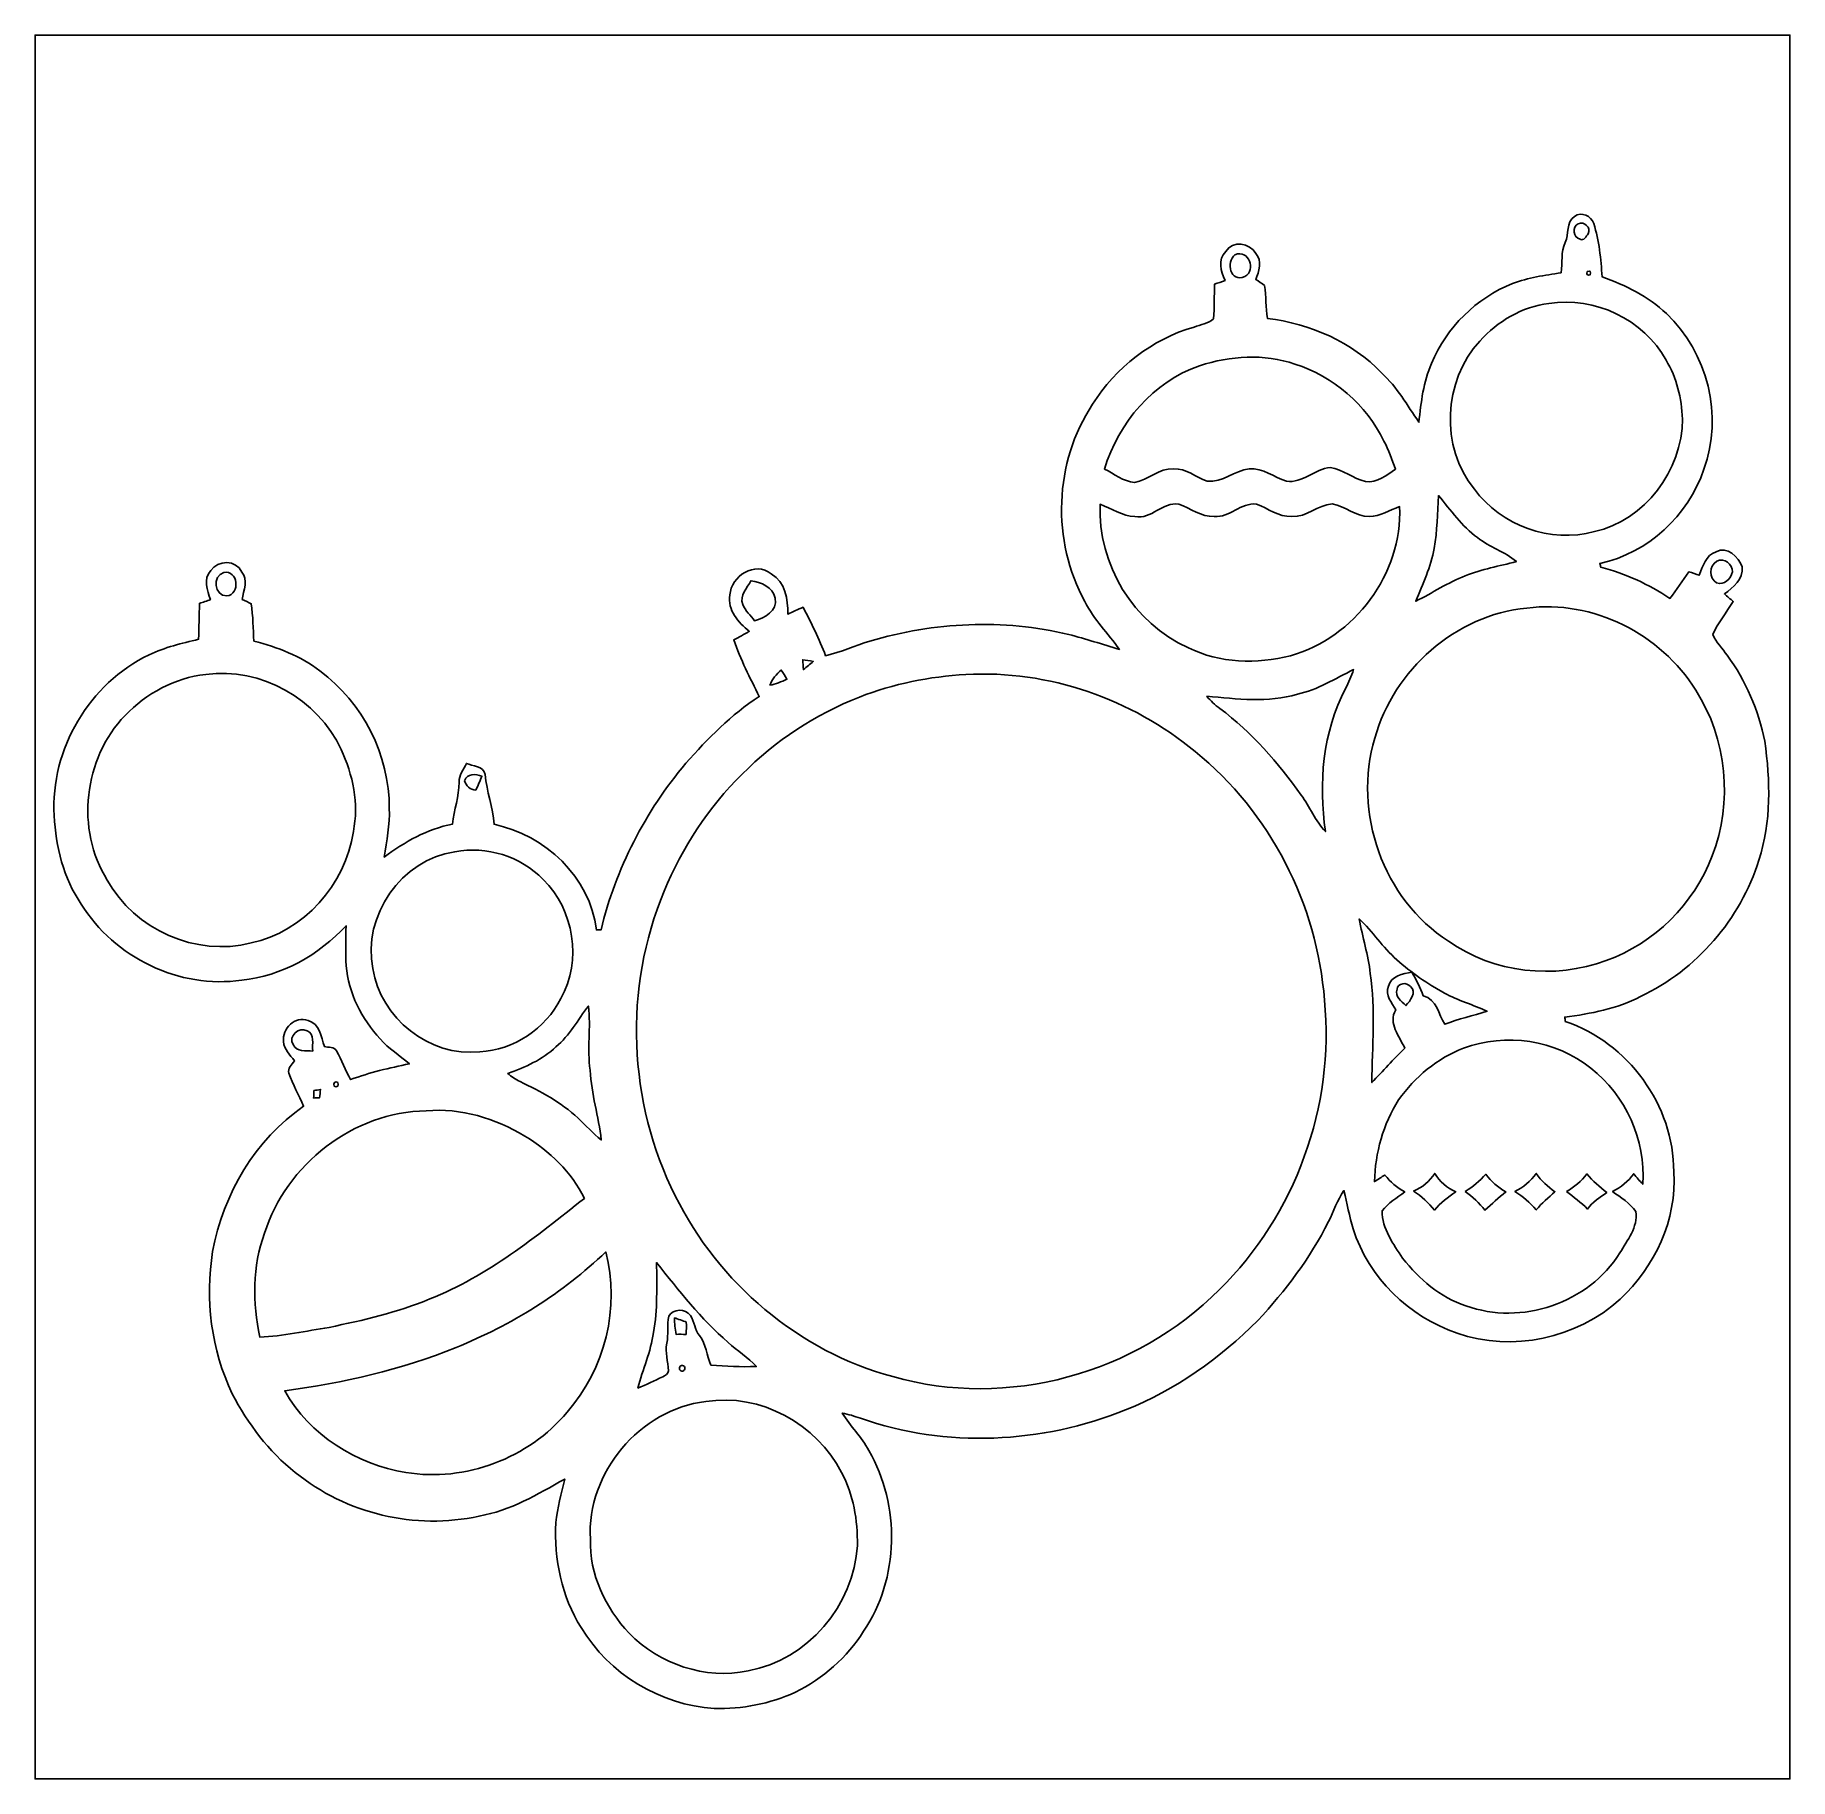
# Model space of a CAD drawing. Header units: centimetres. Extents: x -16.8 to 16.8, y -16.7 to 16.7.
import ezdxf

# ---------------------------------------------------------------- set-up
doc = ezdxf.new("R2010")
doc.units = ezdxf.units.CM
doc.header["$MEASUREMENT"] = 0
doc.layers.add('Layer 1', color=7, linetype='Continuous')

msp = doc.modelspace()

# ---------------------------------------------------------------- linework, layer by layer
at = {"layer": 'Layer 1', "color": 7}
for points, knots in [([(-16.77458, 16.66875), (-16.77458, 16.66875), (16.77458, 16.66875), (16.77458, 16.66875), (16.77458, 16.66875), (16.77458, 16.66875), (16.77458, -16.66875), (16.77458, -16.66875), (16.77458, -16.66875), (16.77458, -16.66875), (-16.77458, -16.66875), (-16.77458, -16.66875), (-16.77458, -16.66875), (-16.77458, -16.66875), (-16.77458, 16.66875), (-16.77458, 16.66875), (-16.77458, 16.66875), (-16.77458, 16.66875), (-16.77458, 16.66875), (-16.77458, 16.66875)], [0, 0, 0, 0, 0.16666667, 0.16666667, 0.16666667, 0.16666667, 0.33333333, 0.33333333, 0.33333333, 0.33333333, 0.5, 0.5, 0.5, 0.5, 0.66666667, 0.66666667, 0.66666667, 0.66666667, 1, 1, 1, 1]), ([(12.65731, 13.20165), (12.48974, 13.09158), (12.5536, 12.86369), (12.47775, 12.70176), (12.47775, 12.70176), (12.39414, 12.52114), (12.4266, 12.31794), (12.4012, 12.12568), (12.4012, 12.12568), (12.08793, 12.07488), (11.76972, 12.03254), (11.47163, 11.91824), (11.47163, 11.91824), (10.78054, 11.64308), (10.20516, 11.08322), (9.92505, 10.39248), (9.92505, 10.39248), (9.76418, 10.04041), (9.72361, 9.64918), (9.68093, 9.26888), (9.68093, 9.26888), (9.45832, 9.59132), (9.26359, 9.93881), (8.97255, 10.20727), (8.97255, 10.20727), (8.39929, 10.80946), (7.60095, 11.14989), (6.78462, 11.25291), (6.78462, 11.25291), (6.76204, 11.4621), (6.75428, 11.67236), (6.73135, 11.8812), (6.73135, 11.8812), (6.68196, 11.92883), (6.61917, 11.95846), (6.56167, 11.99339), (6.56167, 11.99339), (6.62517, 12.14931), (6.68514, 12.35004), (6.56696, 12.49398), (6.56696, 12.49398), (6.4516, 12.69682), (6.11752, 12.75574), (5.98946, 12.53208), (5.98946, 12.53208), (5.82965, 12.37686), (5.89315, 12.15214), (5.97641, 11.97751), (5.97641, 11.97751), (5.90797, 11.95352), (5.83988, 11.92989), (5.77215, 11.90625), (5.77215, 11.90625), (5.77074, 11.68541), (5.76968, 11.46493), (5.75663, 11.24444), (5.75663, 11.24444), (5.65221, 11.15377), (5.50862, 11.13508), (5.38304, 11.08781), (5.38304, 11.08781), (4.58364, 10.85497), (3.88479, 10.31381), (3.44311, 9.61002), (3.44311, 9.61002), (2.70439, 8.50653), (2.65536, 6.99629), (3.29706, 5.83741), (3.29706, 5.83741), (3.46287, 5.49663), (3.7398, 5.22993), (3.9557, 4.92337), (3.9557, 4.92337), (3.63291, 5.02003), (3.31364, 5.12904), (2.98626, 5.20982), (2.98626, 5.20982), (1.73778, 5.51427), (0.41134, 5.44548), (-0.81739, 5.08388), (-0.81739, 5.08388), (-1.10208, 5.00098), (-1.37054, 4.86833), (-1.66088, 4.80378), (-1.66088, 4.80378), (-1.78894, 5.11986), (-1.92828, 5.43172), (-2.09268, 5.73017), (-2.09268, 5.73017), (-2.19004, 5.68713), (-2.28635, 5.64339), (-2.38372, 5.6007), (-2.38372, 5.6007), (-2.38196, 5.87869), (-2.42923, 6.21841), (-2.6991, 6.36623), (-2.6991, 6.36623), (-3.00496, 6.62446), (-3.47451, 6.3246), (-3.49074, 5.96512), (-3.49074, 5.96512), (-3.54295, 5.67619), (-3.3274, 5.43807), (-3.12173, 5.2705), (-3.12173, 5.2705), (-3.21698, 5.21123), (-3.31611, 5.15902), (-3.41701, 5.10963), (-3.41701, 5.10963), (-3.28965, 4.73251), (-3.10515, 4.37903), (-2.92947, 4.02308), (-2.92947, 4.02308), (-3.46781, 3.68194), (-3.91231, 3.21839), (-4.33493, 2.74673), (-4.33493, 2.74673), (-5.10681, 1.82739), (-5.67443, 0.7306), (-5.95489, -0.43815), (-5.95489, -0.43815), (-5.97641, -0.43815), (-6.02015, -0.43815), (-6.04203, -0.43815), (-6.04203, -0.43815), (-6.16373, 0.57362), (-7.02451, 1.37442), (-7.99853, 1.5808), (-7.99853, 1.5808), (-8.02605, 1.90429), (-8.13894, 2.21051), (-8.17139, 2.53259), (-8.17139, 2.53259), (-8.19468, 2.69487), (-8.41939, 2.69381), (-8.52734, 2.74638), (-8.52734, 2.74638), (-8.57779, 2.62961), (-8.67516, 2.52201), (-8.66987, 2.38725), (-8.66987, 2.38725), (-8.6674, 2.11526), (-8.76653, 1.85561), (-8.79299, 1.58609), (-8.79299, 1.58609), (-9.27664, 1.48837), (-9.70915, 1.24672), (-10.10073, 0.95356), (-10.10073, 0.95356), (-10.05311, 1.2633), (-9.98961, 1.57233), (-10.00301, 1.88771), (-10.00301, 1.88771), (-9.99913, 2.90618), (-10.5096, 3.90843), (-11.32769, 4.51273), (-11.32769, 4.51273), (-11.69846, 4.79672), (-12.1412, 4.96958), (-12.59134, 5.08212), (-12.59134, 5.08212), (-12.60546, 5.3213), (-12.60757, 5.56189), (-12.64214, 5.79896), (-12.64214, 5.79896), (-12.68483, 5.81942), (-12.7702, 5.85964), (-12.81289, 5.87975), (-12.81289, 5.87975), (-12.79172, 6.0512), (-12.69153, 6.25581), (-12.82524, 6.40397), (-12.82524, 6.40397), (-12.92789, 6.63892), (-13.28491, 6.63928), (-13.41473, 6.43008), (-13.41473, 6.43008), (-13.56713, 6.27239), (-13.47999, 6.05261), (-13.42143, 5.87587), (-13.42143, 5.87587), (-13.49163, 5.85153), (-13.56184, 5.82754), (-13.63169, 5.80284), (-13.63169, 5.80284), (-13.63627, 5.57459), (-13.64121, 5.3467), (-13.64897, 5.11845), (-13.64897, 5.11845), (-13.97, 5.04049), (-14.29491, 4.96641), (-14.59301, 4.82), (-14.59301, 4.82), (-15.73989, 4.2799), (-16.47931, 3.0099), (-16.41228, 1.74766), (-16.41228, 1.74766), (-16.37489, 1.15535), (-16.23554, 0.54751), (-15.89229, 0.05327), (-15.89229, 0.05327), (-15.26046, -0.96379), (-14.01727, -1.57515), (-12.82418, -1.39806), (-12.82418, -1.39806), (-12.05442, -1.31974), (-11.35027, -0.91793), (-10.82851, -0.35736), (-10.82851, -0.35736), (-10.83557, -0.61242), (-10.84333, -0.86783), (-10.82534, -1.12289), (-10.82534, -1.12289), (-10.78548, -1.64783), (-10.52971, -2.13889), (-10.17834, -2.52307), (-10.17834, -2.52307), (-10.01395, -2.70651), (-9.80087, -2.83492), (-9.61919, -2.99967), (-9.61919, -2.99967), (-9.99949, -3.07622), (-10.37837, -3.16406), (-10.74314, -3.29988), (-10.74314, -3.29988), (-10.8398, -3.12032), (-10.91353, -2.92911), (-11.00984, -2.74955), (-11.00984, -2.74955), (-11.0557, -2.667), (-11.16577, -2.68605), (-11.24479, -2.66947), (-11.24479, -2.66947), (-11.30265, -2.48779), (-11.33722, -2.22638), (-11.55594, -2.16923), (-11.55594, -2.16923), (-11.79971, -2.06939), (-12.05936, -2.3301), (-12.02478, -2.57316), (-12.02478, -2.57316), (-12.01738, -2.72591), (-11.89919, -2.82646), (-11.8177, -2.94181), (-11.8177, -2.94181), (-11.8618, -3.01343), (-11.95352, -3.08398), (-11.92213, -3.17747), (-11.92213, -3.17747), (-11.85263, -3.39796), (-11.72457, -3.59445), (-11.64131, -3.81), (-11.64131, -3.81), (-12.57053, -4.445), (-13.17449, -5.48781), (-13.38016, -6.58389), (-13.38016, -6.58389), (-13.53079, -7.50076), (-13.4045, -8.4642), (-13.00762, -9.30522), (-13.00762, -9.30522), (-12.70564, -9.87813), (-12.31089, -10.40977), (-11.79936, -10.81123), (-11.79936, -10.81123), (-10.83098, -11.59898), (-9.50595, -11.91436), (-8.28604, -11.64484), (-8.28604, -11.64484), (-7.69056, -11.54254), (-7.16633, -11.22821), (-6.64845, -10.93576), (-6.64845, -10.93576), (-6.71019, -11.21269), (-6.79097, -11.48609), (-6.81849, -11.76937), (-6.81849, -11.76937), (-6.85059, -12.46434), (-6.71301, -13.18542), (-6.33307, -13.77668), (-6.33307, -13.77668), (-5.80496, -14.66427), (-4.82071, -15.25693), (-3.79095, -15.32361), (-3.79095, -15.32361), (-3.25967, -15.33349), (-2.72344, -15.23541), (-2.23943, -15.01211), (-2.23943, -15.01211), (-1.71274, -14.74752), (-1.24954, -14.34641), (-0.93592, -13.84476), (-0.93592, -13.84476), (-0.25188, -12.83899), (-0.22684, -11.44023), (-0.83432, -10.39248), (-0.83432, -10.39248), (-0.97367, -10.13284), (-1.18992, -9.92576), (-1.34267, -9.67493), (-1.34267, -9.67493), (-1.22414, -9.69963), (-1.10843, -9.73243), (-0.99448, -9.77406), (-0.99448, -9.77406), (0.63817, -10.34697), (2.47685, -10.26125), (4.07458, -9.61319), (4.07458, -9.61319), (5.02849, -9.23678), (5.87516, -8.62471), (6.60294, -7.90822), (6.60294, -7.90822), (7.12611, -7.33425), (7.60695, -6.7123), (7.95232, -6.0138), (7.95232, -6.0138), (8.05286, -5.81801), (8.11812, -5.60317), (8.24759, -5.4229), (8.24759, -5.4229), (8.31286, -5.66455), (8.34813, -5.91326), (8.42398, -6.15244), (8.42398, -6.15244), (8.71996, -7.08589), (9.48725, -7.83837), (10.41329, -8.14529), (10.41329, -8.14529), (11.46951, -8.52205), (12.70282, -8.24336), (13.53079, -7.49829), (13.53079, -7.49829), (14.1919, -6.87776), (14.6177, -5.98099), (14.55349, -5.06201), (14.55349, -5.06201), (14.5609, -3.79201), (13.67614, -2.59221), (12.47987, -2.18652), (12.47987, -2.18652), (12.4774, -2.16641), (12.47246, -2.12584), (12.46999, -2.10573), (12.46999, -2.10573), (12.9667, -2.03906), (13.46906, -1.94698), (13.91744, -1.71203), (13.91744, -1.71203), (14.98882, -1.20368), (15.8309, -0.23636), (16.18086, 0.89676), (16.18086, 0.89676), (16.42181, 1.62701), (16.39923, 2.41688), (16.29481, 3.16936), (16.29481, 3.16936), (16.1738, 3.75955), (15.93321, 4.32823), (15.57337, 4.81295), (15.57337, 4.81295), (15.48342, 4.94524), (15.36806, 5.0613), (15.30068, 5.20735), (15.30068, 5.20735), (15.40475, 5.43313), (15.55574, 5.63174), (15.69014, 5.83988), (15.69014, 5.83988), (15.63476, 5.88821), (15.57867, 5.93619), (15.52363, 5.98487), (15.52363, 5.98487), (15.68873, 6.11399), (15.88876, 6.26357), (15.85877, 6.50452), (15.85877, 6.50452), (15.79739, 6.69466), (15.57196, 6.90774), (15.36206, 6.79274), (15.36206, 6.79274), (15.16451, 6.72465), (15.11124, 6.51369), (15.0428, 6.34189), (15.0428, 6.34189), (14.97683, 6.36482), (14.91051, 6.3881), (14.84454, 6.40997), (14.84454, 6.40997), (14.72389, 6.23888), (14.60676, 6.06566), (14.48082, 5.8988), (14.48082, 5.8988), (14.07724, 6.16973), (13.63063, 6.37081), (13.16108, 6.4957), (13.16108, 6.4957), (13.15579, 6.51334), (13.14591, 6.54791), (13.14062, 6.56519), (13.14062, 6.56519), (14.05749, 6.76804), (14.83289, 7.47995), (15.13029, 8.36754), (15.13029, 8.36754), (15.50776, 9.38495), (15.2019, 10.60521), (14.41238, 11.34357), (14.41238, 11.34357), (14.06878, 11.67483), (13.63063, 11.88508), (13.18648, 12.04595), (13.18648, 12.04595), (13.15685, 12.38814), (13.1318, 12.73775), (13.0235, 13.06583), (13.0235, 13.06583), (12.97834, 13.21259), (12.78572, 13.30254), (12.65731, 13.20165)], [0, 0, 0, 0, 0.00943396, 0.00943396, 0.00943396, 0.00943396, 0.01886792, 0.01886792, 0.01886792, 0.01886792, 0.02830189, 0.02830189, 0.02830189, 0.02830189, 0.03773585, 0.03773585, 0.03773585, 0.03773585, 0.04716981, 0.04716981, 0.04716981, 0.04716981, 0.05660377, 0.05660377, 0.05660377, 0.05660377, 0.06603774, 0.06603774, 0.06603774, 0.06603774, 0.0754717, 0.0754717, 0.0754717, 0.0754717, 0.08490566, 0.08490566, 0.08490566, 0.08490566, 0.09433962, 0.09433962, 0.09433962, 0.09433962, 0.10377358, 0.10377358, 0.10377358, 0.10377358, 0.11320755, 0.11320755, 0.11320755, 0.11320755, 0.12264151, 0.12264151, 0.12264151, 0.12264151, 0.13207547, 0.13207547, 0.13207547, 0.13207547, 0.14150943, 0.14150943, 0.14150943, 0.14150943, 0.1509434, 0.1509434, 0.1509434, 0.1509434, 0.16037736, 0.16037736, 0.16037736, 0.16037736, 0.16981132, 0.16981132, 0.16981132, 0.16981132, 0.17924528, 0.17924528, 0.17924528, 0.17924528, 0.18867925, 0.18867925, 0.18867925, 0.18867925, 0.19811321, 0.19811321, 0.19811321, 0.19811321, 0.20754717, 0.20754717, 0.20754717, 0.20754717, 0.21698113, 0.21698113, 0.21698113, 0.21698113, 0.22641509, 0.22641509, 0.22641509, 0.22641509, 0.23584906, 0.23584906, 0.23584906, 0.23584906, 0.24528302, 0.24528302, 0.24528302, 0.24528302, 0.25471698, 0.25471698, 0.25471698, 0.25471698, 0.26415094, 0.26415094, 0.26415094, 0.26415094, 0.27358491, 0.27358491, 0.27358491, 0.27358491, 0.28301887, 0.28301887, 0.28301887, 0.28301887, 0.29245283, 0.29245283, 0.29245283, 0.29245283, 0.30188679, 0.30188679, 0.30188679, 0.30188679, 0.31132075, 0.31132075, 0.31132075, 0.31132075, 0.32075472, 0.32075472, 0.32075472, 0.32075472, 0.33018868, 0.33018868, 0.33018868, 0.33018868, 0.33962264, 0.33962264, 0.33962264, 0.33962264, 0.3490566, 0.3490566, 0.3490566, 0.3490566, 0.35849057, 0.35849057, 0.35849057, 0.35849057, 0.36792453, 0.36792453, 0.36792453, 0.36792453, 0.37735849, 0.37735849, 0.37735849, 0.37735849, 0.38679245, 0.38679245, 0.38679245, 0.38679245, 0.39622642, 0.39622642, 0.39622642, 0.39622642, 0.40566038, 0.40566038, 0.40566038, 0.40566038, 0.41509434, 0.41509434, 0.41509434, 0.41509434, 0.4245283, 0.4245283, 0.4245283, 0.4245283, 0.43396226, 0.43396226, 0.43396226, 0.43396226, 0.44339623, 0.44339623, 0.44339623, 0.44339623, 0.45283019, 0.45283019, 0.45283019, 0.45283019, 0.46226415, 0.46226415, 0.46226415, 0.46226415, 0.47169811, 0.47169811, 0.47169811, 0.47169811, 0.48113208, 0.48113208, 0.48113208, 0.48113208, 0.49056604, 0.49056604, 0.49056604, 0.49056604, 0.5, 0.5, 0.5, 0.5, 0.50943396, 0.50943396, 0.50943396, 0.50943396, 0.51886792, 0.51886792, 0.51886792, 0.51886792, 0.52830189, 0.52830189, 0.52830189, 0.52830189, 0.53773585, 0.53773585, 0.53773585, 0.53773585, 0.54716981, 0.54716981, 0.54716981, 0.54716981, 0.55660377, 0.55660377, 0.55660377, 0.55660377, 0.56603774, 0.56603774, 0.56603774, 0.56603774, 0.5754717, 0.5754717, 0.5754717, 0.5754717, 0.58490566, 0.58490566, 0.58490566, 0.58490566, 0.59433962, 0.59433962, 0.59433962, 0.59433962, 0.60377358, 0.60377358, 0.60377358, 0.60377358, 0.61320755, 0.61320755, 0.61320755, 0.61320755, 0.62264151, 0.62264151, 0.62264151, 0.62264151, 0.63207547, 0.63207547, 0.63207547, 0.63207547, 0.64150943, 0.64150943, 0.64150943, 0.64150943, 0.6509434, 0.6509434, 0.6509434, 0.6509434, 0.66037736, 0.66037736, 0.66037736, 0.66037736, 0.66981132, 0.66981132, 0.66981132, 0.66981132, 0.67924528, 0.67924528, 0.67924528, 0.67924528, 0.68867925, 0.68867925, 0.68867925, 0.68867925, 0.69811321, 0.69811321, 0.69811321, 0.69811321, 0.70754717, 0.70754717, 0.70754717, 0.70754717, 0.71698113, 0.71698113, 0.71698113, 0.71698113, 0.72641509, 0.72641509, 0.72641509, 0.72641509, 0.73584906, 0.73584906, 0.73584906, 0.73584906, 0.74528302, 0.74528302, 0.74528302, 0.74528302, 0.75471698, 0.75471698, 0.75471698, 0.75471698, 0.76415094, 0.76415094, 0.76415094, 0.76415094, 0.77358491, 0.77358491, 0.77358491, 0.77358491, 0.78301887, 0.78301887, 0.78301887, 0.78301887, 0.79245283, 0.79245283, 0.79245283, 0.79245283, 0.80188679, 0.80188679, 0.80188679, 0.80188679, 0.81132075, 0.81132075, 0.81132075, 0.81132075, 0.82075472, 0.82075472, 0.82075472, 0.82075472, 0.83018868, 0.83018868, 0.83018868, 0.83018868, 0.83962264, 0.83962264, 0.83962264, 0.83962264, 0.8490566, 0.8490566, 0.8490566, 0.8490566, 0.85849057, 0.85849057, 0.85849057, 0.85849057, 0.86792453, 0.86792453, 0.86792453, 0.86792453, 0.87735849, 0.87735849, 0.87735849, 0.87735849, 0.88679245, 0.88679245, 0.88679245, 0.88679245, 0.89622642, 0.89622642, 0.89622642, 0.89622642, 0.90566038, 0.90566038, 0.90566038, 0.90566038, 0.91509434, 0.91509434, 0.91509434, 0.91509434, 0.9245283, 0.9245283, 0.9245283, 0.9245283, 0.93396226, 0.93396226, 0.93396226, 0.93396226, 0.94339623, 0.94339623, 0.94339623, 0.94339623, 0.95283019, 0.95283019, 0.95283019, 0.95283019, 0.96226415, 0.96226415, 0.96226415, 0.96226415, 0.97169811, 0.97169811, 0.97169811, 0.97169811, 0.98113208, 0.98113208, 0.98113208, 0.98113208, 1, 1, 1, 1]), ([(12.72857, 13.0623), (12.84182, 13.11592), (12.98046, 12.98646), (12.91625, 12.87251), (12.91625, 12.87251), (12.87992, 12.82418), (12.83547, 12.72787), (12.76315, 12.76632), (12.76315, 12.76632), (12.63086, 12.79384), (12.59946, 13.00656), (12.72857, 13.0623)], [0, 0, 0, 0, 0.25, 0.25, 0.25, 0.25, 0.5, 0.5, 0.5, 0.5, 1, 1, 1, 1]), ([(6.16514, 12.46964), (6.42902, 12.57864), (6.57966, 12.17683), (6.35635, 12.05265), (6.35635, 12.05265), (6.07377, 11.92777), (5.98911, 12.32888), (6.16514, 12.46964)], [0, 0, 0, 0, 0.33333333, 0.33333333, 0.33333333, 0.33333333, 1, 1, 1, 1]), ([(12.90002, 12.1472), (12.95717, 12.16554), (12.97658, 12.14614), (12.95859, 12.08864), (12.95859, 12.08864), (12.90073, 12.07029), (12.88133, 12.08969), (12.90002, 12.1472)], [0, 0, 0, 0, 0.33333333, 0.33333333, 0.33333333, 0.33333333, 1, 1, 1, 1]), ([(12.16872, 11.53548), (13.04325, 11.68435), (13.97741, 11.23103), (14.40639, 10.45669), (14.40639, 10.45669), (14.61382, 10.11978), (14.70237, 9.72079), (14.72212, 9.32921), (14.72212, 9.32921), (14.71542, 8.34884), (14.00563, 7.39246), (13.0362, 7.17762), (13.0362, 7.17762), (12.198, 6.94619), (11.25185, 7.29262), (10.74138, 7.98971), (10.74138, 7.98971), (10.08451, 8.79052), (10.14589, 10.05946), (10.84368, 10.81687), (10.84368, 10.81687), (11.18482, 11.19717), (11.65542, 11.47868), (12.16872, 11.53548)], [0, 0, 0, 0, 0.14285714, 0.14285714, 0.14285714, 0.14285714, 0.28571429, 0.28571429, 0.28571429, 0.28571429, 0.42857143, 0.42857143, 0.42857143, 0.42857143, 0.57142857, 0.57142857, 0.57142857, 0.57142857, 0.71428571, 0.71428571, 0.71428571, 0.71428571, 1, 1, 1, 1]), ([(5.48816, 10.34803), (6.07307, 10.53853), (6.72253, 10.58333), (7.31061, 10.37907), (7.31061, 10.37907), (8.04439, 10.14342), (8.67692, 9.60226), (9.01382, 8.90764), (9.01382, 8.90764), (9.10414, 8.73584), (9.16552, 8.55169), (9.23572, 8.37106), (9.23572, 8.37106), (9.06251, 8.25571), (8.88577, 8.10331), (8.6614, 8.13294), (8.6614, 8.13294), (8.42574, 8.19079), (8.22889, 8.36436), (7.98654, 8.40105), (7.98654, 8.40105), (7.68773, 8.37741), (7.46196, 8.0966), (7.14728, 8.13894), (7.14728, 8.13894), (6.91021, 8.21619), (6.70207, 8.39399), (6.43819, 8.37636), (6.43819, 8.37636), (6.15632, 8.34672), (5.92737, 8.10542), (5.63351, 8.14211), (5.63351, 8.14211), (5.41514, 8.21055), (5.23557, 8.39294), (4.99181, 8.3753), (4.99181, 8.3753), (4.70888, 8.39646), (4.50885, 8.15622), (4.24321, 8.11706), (4.24321, 8.11706), (4.03013, 8.13223), (3.85445, 8.28428), (3.66854, 8.37212), (3.66854, 8.37212), (3.94229, 9.25901), (4.59599, 10.04076), (5.48816, 10.34803)], [0, 0, 0, 0, 0.07692308, 0.07692308, 0.07692308, 0.07692308, 0.15384615, 0.15384615, 0.15384615, 0.15384615, 0.23076923, 0.23076923, 0.23076923, 0.23076923, 0.30769231, 0.30769231, 0.30769231, 0.30769231, 0.38461538, 0.38461538, 0.38461538, 0.38461538, 0.46153846, 0.46153846, 0.46153846, 0.46153846, 0.53846154, 0.53846154, 0.53846154, 0.53846154, 0.61538462, 0.61538462, 0.61538462, 0.61538462, 0.69230769, 0.69230769, 0.69230769, 0.69230769, 0.76923077, 0.76923077, 0.76923077, 0.76923077, 0.84615385, 0.84615385, 0.84615385, 0.84615385, 1, 1, 1, 1]), ([(3.58634, 7.69937), (3.80612, 7.61647), (4.01108, 7.47536), (4.25238, 7.46266), (4.25238, 7.46266), (4.56847, 7.40551), (4.77767, 7.74947), (5.09376, 7.70114), (5.09376, 7.70114), (5.31883, 7.62423), (5.51674, 7.45384), (5.76792, 7.46513), (5.76792, 7.46513), (6.06813, 7.43973), (6.27592, 7.73818), (6.57542, 7.70149), (6.57542, 7.70149), (6.80014, 7.62423), (6.99841, 7.45314), (7.24958, 7.46584), (7.24958, 7.46584), (7.53851, 7.4422), (7.74559, 7.69408), (8.02605, 7.70502), (8.02605, 7.70502), (8.27087, 7.65528), (8.47549, 7.47289), (8.73196, 7.46266), (8.73196, 7.46266), (8.94151, 7.46831), (9.12072, 7.58649), (9.31333, 7.65351), (9.31333, 7.65351), (9.36942, 6.37716), (8.45361, 5.14385), (7.22595, 4.80413), (7.22595, 4.80413), (6.58283, 4.64114), (5.87587, 4.65561), (5.27438, 4.95688), (5.27438, 4.95688), (4.22204, 5.41831), (3.53907, 6.55602), (3.58634, 7.69937)], [0, 0, 0, 0, 0.08333333, 0.08333333, 0.08333333, 0.08333333, 0.16666667, 0.16666667, 0.16666667, 0.16666667, 0.25, 0.25, 0.25, 0.25, 0.33333333, 0.33333333, 0.33333333, 0.33333333, 0.41666667, 0.41666667, 0.41666667, 0.41666667, 0.5, 0.5, 0.5, 0.5, 0.58333333, 0.58333333, 0.58333333, 0.58333333, 0.66666667, 0.66666667, 0.66666667, 0.66666667, 0.75, 0.75, 0.75, 0.75, 0.83333333, 0.83333333, 0.83333333, 0.83333333, 1, 1, 1, 1]), ([(10.05699, 7.86589), (10.28947, 7.58472), (10.5029, 7.27886), (10.80206, 7.06155), (10.80206, 7.06155), (11.03066, 6.87846), (11.32452, 6.79521), (11.54642, 6.60224), (11.54642, 6.60224), (11.21869, 6.51722), (10.88249, 6.46077), (10.56852, 6.33095), (10.56852, 6.33095), (10.2362, 6.20324), (9.93916, 6.00392), (9.62166, 5.84659), (9.62166, 5.84659), (9.76383, 6.17326), (9.90706, 6.50381), (9.97409, 6.85588), (9.97409, 6.85588), (10.03371, 7.18926), (10.03547, 7.52898), (10.05699, 7.86589)], [0, 0, 0, 0, 0.14285714, 0.14285714, 0.14285714, 0.14285714, 0.28571429, 0.28571429, 0.28571429, 0.28571429, 0.42857143, 0.42857143, 0.42857143, 0.42857143, 0.57142857, 0.57142857, 0.57142857, 0.57142857, 0.71428571, 0.71428571, 0.71428571, 0.71428571, 1, 1, 1, 1]), ([(-13.16531, 6.39374), (-12.89473, 6.45407), (-12.84393, 5.97429), (-13.10887, 5.94748), (-13.10887, 5.94748), (-13.35052, 5.93443), (-13.3918, 6.3373), (-13.16531, 6.39374)], [0, 0, 0, 0, 0.33333333, 0.33333333, 0.33333333, 0.33333333, 1, 1, 1, 1]), ([(15.37476, 6.61), (15.52716, 6.68655), (15.67709, 6.55073), (15.67603, 6.40644), (15.67603, 6.40644), (15.64711, 6.27662), (15.52257, 6.14504), (15.3737, 6.19513), (15.3737, 6.19513), (15.22801, 6.2932), (15.22624, 6.51369), (15.37476, 6.61)], [0, 0, 0, 0, 0.25, 0.25, 0.25, 0.25, 0.5, 0.5, 0.5, 0.5, 1, 1, 1, 1]), ([(-3.09069, 6.23676), (-2.89454, 6.20924), (-2.67476, 6.12281), (-2.62784, 5.90444), (-2.62784, 5.90444), (-2.57493, 5.65503), (-2.82575, 5.52626), (-3.01801, 5.47017), (-3.01801, 5.47017), (-3.09421, 5.57424), (-3.19934, 5.66173), (-3.24626, 5.78414), (-3.24626, 5.78414), (-3.30694, 5.96159), (-3.15877, 6.09318), (-3.09069, 6.23676)], [0, 0, 0, 0, 0.2, 0.2, 0.2, 0.2, 0.4, 0.4, 0.4, 0.4, 0.6, 0.6, 0.6, 0.6, 1, 1, 1, 1]), ([(11.74538, 5.71394), (13.00727, 5.88045), (14.31149, 5.21935), (14.97401, 4.14443), (14.97401, 4.14443), (15.57373, 3.21839), (15.68662, 2.00166), (15.28727, 0.97578), (15.28727, 0.97578), (14.94084, 0.06103), (14.18555, -0.69603), (13.26127, -1.0227), (13.26127, -1.0227), (12.27561, -1.39312), (11.11109, -1.26224), (10.24714, -0.65405), (10.24714, -0.65405), (8.99689, 0.14711), (8.41057, 1.81328), (8.8392, 3.22756), (8.8392, 3.22756), (9.19868, 4.53531), (10.38296, 5.58553), (11.74538, 5.71394)], [0, 0, 0, 0, 0.14285714, 0.14285714, 0.14285714, 0.14285714, 0.28571429, 0.28571429, 0.28571429, 0.28571429, 0.42857143, 0.42857143, 0.42857143, 0.42857143, 0.57142857, 0.57142857, 0.57142857, 0.57142857, 0.71428571, 0.71428571, 0.71428571, 0.71428571, 1, 1, 1, 1]), ([(-2.09938, 4.72546), (-2.032, 4.7184), (-1.96497, 4.70817), (-1.89759, 4.69653), (-1.89759, 4.69653), (-1.95827, 4.6422), (-2.02036, 4.58964), (-2.08421, 4.53954), (-2.08421, 4.53954), (-2.08986, 4.60163), (-2.09479, 4.66372), (-2.09938, 4.72546)], [0, 0, 0, 0, 0.25, 0.25, 0.25, 0.25, 0.5, 0.5, 0.5, 0.5, 1, 1, 1, 1]), ([(-13.51351, 4.44465), (-12.46082, 4.59634), (-11.36826, 3.97122), (-10.92447, 3.01308), (-10.92447, 3.01308), (-10.69869, 2.52977), (-10.57981, 1.97344), (-10.68987, 1.44357), (-10.68987, 1.44357), (-10.83769, 0.43109), (-11.63496, -0.47484), (-12.64638, -0.68651), (-12.64638, -0.68651), (-13.69483, -0.96061), (-14.87346, -0.42792), (-15.39487, 0.51364), (-15.39487, 0.51364), (-16.00341, 1.48237), (-15.84643, 2.83951), (-15.05479, 3.66042), (-15.05479, 3.66042), (-14.64839, 4.08552), (-14.10229, 4.38115), (-13.51351, 4.44465)], [0, 0, 0, 0, 0.14285714, 0.14285714, 0.14285714, 0.14285714, 0.28571429, 0.28571429, 0.28571429, 0.28571429, 0.42857143, 0.42857143, 0.42857143, 0.42857143, 0.57142857, 0.57142857, 0.57142857, 0.57142857, 0.71428571, 0.71428571, 0.71428571, 0.71428571, 1, 1, 1, 1]), ([(1.02129, 4.44359), (2.5975, 4.53672), (4.19488, 3.97722), (5.40526, 2.97074), (5.40526, 2.97074), (6.8393, 1.81822), (7.73783, 0.04657), (7.87647, -1.78259), (7.87647, -1.78259), (8.07685, -3.80224), (7.31802, -5.89386), (5.86705, -7.31344), (5.86705, -7.31344), (4.28025, -8.92281), (1.80481, -9.60614), (-0.37394, -8.97784), (-0.37394, -8.97784), (-2.17558, -8.49806), (-3.71052, -7.18502), (-4.53496, -5.52168), (-4.53496, -5.52168), (-5.43666, -3.73239), (-5.52873, -1.54728), (-4.74627, 0.30092), (-4.74627, 0.30092), (-4.07458, 1.97556), (-2.69734, 3.35809), (-1.01353, 4.0132), (-1.01353, 4.0132), (-0.36442, 4.26649), (0.32632, 4.40655), (1.02129, 4.44359)], [0, 0, 0, 0, 0.11111111, 0.11111111, 0.11111111, 0.11111111, 0.22222222, 0.22222222, 0.22222222, 0.22222222, 0.33333333, 0.33333333, 0.33333333, 0.33333333, 0.44444444, 0.44444444, 0.44444444, 0.44444444, 0.55555556, 0.55555556, 0.55555556, 0.55555556, 0.66666667, 0.66666667, 0.66666667, 0.66666667, 0.77777778, 0.77777778, 0.77777778, 0.77777778, 1, 1, 1, 1]), ([(-2.72803, 4.23862), (-2.68111, 4.35328), (-2.60562, 4.45206), (-2.50896, 4.52896), (-2.50896, 4.52896), (-2.47297, 4.47146), (-2.43664, 4.4136), (-2.40136, 4.35539), (-2.40136, 4.35539), (-2.50613, 4.30601), (-2.61514, 4.26544), (-2.72803, 4.23862)], [0, 0, 0, 0, 0.25, 0.25, 0.25, 0.25, 0.5, 0.5, 0.5, 0.5, 1, 1, 1, 1]), ([(7.35824, 4.06859), (7.74771, 4.14902), (8.07967, 4.37092), (8.43351, 4.53849), (8.43351, 4.53849), (8.39399, 4.41325), (8.33861, 4.29401), (8.27828, 4.17759), (8.27828, 4.17759), (7.84401, 3.34363), (7.75829, 2.3622), (7.89587, 1.44145), (7.89587, 1.44145), (7.70396, 1.64782), (7.59495, 1.91382), (7.43091, 2.1403), (7.43091, 2.1403), (6.99029, 2.75766), (6.48476, 3.33869), (5.87657, 3.79659), (5.87657, 3.79659), (5.78379, 3.86327), (5.69948, 3.93947), (5.62822, 4.02802), (5.62822, 4.02802), (6.20254, 3.98145), (6.79591, 3.89608), (7.35824, 4.06859)], [0, 0, 0, 0, 0.125, 0.125, 0.125, 0.125, 0.25, 0.25, 0.25, 0.25, 0.375, 0.375, 0.375, 0.375, 0.5, 0.5, 0.5, 0.5, 0.625, 0.625, 0.625, 0.625, 0.75, 0.75, 0.75, 0.75, 1, 1, 1, 1]), ([(-8.56474, 2.41371), (-8.50583, 2.55729), (-8.35625, 2.54882), (-8.23348, 2.50119), (-8.23348, 2.50119), (-8.2744, 2.41688), (-8.29874, 2.31528), (-8.35131, 2.23414), (-8.35131, 2.23414), (-8.45432, 2.23802), (-8.53652, 2.3181), (-8.56474, 2.41371)], [0, 0, 0, 0, 0.25, 0.25, 0.25, 0.25, 0.5, 0.5, 0.5, 0.5, 1, 1, 1, 1]), ([(-8.75206, 1.05728), (-8.13999, 1.17087), (-7.49371, 0.96979), (-7.05979, 0.52493), (-7.05979, 0.52493), (-6.46924, -0.04763), (-6.31649, -1.02729), (-6.72077, -1.74625), (-6.72077, -1.74625), (-7.01146, -2.32445), (-7.62353, -2.73861), (-8.27334, -2.76648), (-8.27334, -2.76648), (-9.23008, -2.87514), (-10.17517, -2.12478), (-10.31452, -1.17757), (-10.31452, -1.17757), (-10.52689, -0.1718), (-9.76489, 0.90946), (-8.75206, 1.05728)], [0, 0, 0, 0, 0.16666667, 0.16666667, 0.16666667, 0.16666667, 0.33333333, 0.33333333, 0.33333333, 0.33333333, 0.5, 0.5, 0.5, 0.5, 0.66666667, 0.66666667, 0.66666667, 0.66666667, 1, 1, 1, 1]), ([(8.53828, -0.22719), (8.80039, -0.46673), (8.99195, -0.77153), (9.25724, -1.00859), (9.25724, -1.00859), (9.53452, -1.25624), (9.84497, -1.46544), (10.16988, -1.64571), (10.16988, -1.64571), (10.43023, -1.78858), (10.71845, -1.86866), (10.98656, -1.99461), (10.98656, -1.99461), (10.71668, -2.08104), (10.43834, -2.13783), (10.17482, -2.24296), (10.17482, -2.24296), (10.05769, -2.04682), (10.02206, -1.76777), (9.76559, -1.69757), (9.76559, -1.69757), (9.7095, -1.53917), (9.62801, -1.39206), (9.54652, -1.24636), (9.54652, -1.24636), (9.38248, -1.27776), (9.14612, -1.31939), (9.09779, -1.51412), (9.09779, -1.51412), (9.03358, -1.6891), (9.16234, -1.82774), (9.23784, -1.96779), (9.23784, -1.96779), (9.08861, -2.22391), (9.31051, -2.47121), (9.41211, -2.6991), (9.41211, -2.6991), (9.1948, -2.91112), (8.99089, -3.13584), (8.78205, -3.35598), (8.78205, -3.35598), (8.78769, -2.661), (8.85754, -1.9618), (8.75277, -1.27071), (8.75277, -1.27071), (8.71255, -0.91652), (8.60425, -0.57609), (8.53828, -0.22719)], [0, 0, 0, 0, 0.07692308, 0.07692308, 0.07692308, 0.07692308, 0.15384615, 0.15384615, 0.15384615, 0.15384615, 0.23076923, 0.23076923, 0.23076923, 0.23076923, 0.30769231, 0.30769231, 0.30769231, 0.30769231, 0.38461538, 0.38461538, 0.38461538, 0.38461538, 0.46153846, 0.46153846, 0.46153846, 0.46153846, 0.53846154, 0.53846154, 0.53846154, 0.53846154, 0.61538462, 0.61538462, 0.61538462, 0.61538462, 0.69230769, 0.69230769, 0.69230769, 0.69230769, 0.76923077, 0.76923077, 0.76923077, 0.76923077, 0.84615385, 0.84615385, 0.84615385, 0.84615385, 1, 1, 1, 1]), ([(9.26359, -1.57162), (9.27559, -1.45768), (9.45409, -1.42381), (9.51971, -1.52188), (9.51971, -1.52188), (9.64847, -1.6256), (9.51336, -1.79423), (9.43328, -1.88419), (9.43328, -1.88419), (9.34896, -1.79846), (9.21738, -1.72085), (9.26359, -1.57162)], [0, 0, 0, 0, 0.25, 0.25, 0.25, 0.25, 0.5, 0.5, 0.5, 0.5, 1, 1, 1, 1]), ([(-6.81743, -2.67229), (-6.55814, -2.45674), (-6.39657, -2.15794), (-6.19654, -1.89301), (-6.19654, -1.89301), (-6.14398, -2.30046), (-6.22371, -2.71427), (-6.16268, -3.12244), (-6.16268, -3.12244), (-6.14221, -3.57399), (-5.99687, -4.00614), (-5.95207, -4.45417), (-5.95207, -4.45417), (-6.11152, -4.32611), (-6.24699, -4.17124), (-6.39763, -4.03366), (-6.39763, -4.03366), (-6.7183, -3.73415), (-7.11024, -3.52672), (-7.50288, -3.33869), (-7.50288, -3.33869), (-7.58825, -3.29777), (-7.66516, -3.24203), (-7.73783, -3.1817), (-7.73783, -3.1817), (-7.40692, -3.06141), (-7.07425, -2.92171), (-6.81743, -2.67229)], [0, 0, 0, 0, 0.125, 0.125, 0.125, 0.125, 0.25, 0.25, 0.25, 0.25, 0.375, 0.375, 0.375, 0.375, 0.5, 0.5, 0.5, 0.5, 0.625, 0.625, 0.625, 0.625, 0.75, 0.75, 0.75, 0.75, 1, 1, 1, 1]), ([(-11.83958, -2.62996), (-11.944, -2.47368), (-11.7288, -2.2793), (-11.57499, -2.36537), (-11.57499, -2.36537), (-11.42048, -2.42641), (-11.48327, -2.62114), (-11.46528, -2.75308), (-11.46528, -2.75308), (-11.59722, -2.73897), (-11.77713, -2.78095), (-11.83958, -2.62996)], [0, 0, 0, 0, 0.25, 0.25, 0.25, 0.25, 0.5, 0.5, 0.5, 0.5, 1, 1, 1, 1]), ([(10.53394, -2.70157), (11.34145, -2.39959), (12.29677, -2.53647), (12.96811, -3.08257), (12.96811, -3.08257), (13.63627, -3.59869), (14.01974, -4.45699), (13.96189, -5.29908), (13.96189, -5.29908), (13.90191, -5.23487), (13.84582, -5.16784), (13.79044, -5.10046), (13.79044, -5.10046), (13.68425, -5.24545), (13.54561, -5.36152), (13.38368, -5.43913), (13.38368, -5.43913), (13.53996, -5.55519), (13.71776, -5.65785), (13.82712, -5.82401), (13.82712, -5.82401), (13.87581, -6.11964), (13.66132, -6.37187), (13.52585, -6.61247), (13.52585, -6.61247), (12.92825, -7.56849), (11.63673, -8.01511), (10.57875, -7.62176), (10.57875, -7.62176), (10.08803, -7.46478), (9.68516, -7.11341), (9.37048, -6.71583), (9.37048, -6.71583), (9.19233, -6.44208), (8.97326, -6.15174), (8.97961, -5.80884), (8.97961, -5.80884), (9.0992, -5.66244), (9.25759, -5.55554), (9.40999, -5.44618), (9.40999, -5.44618), (9.26253, -5.36646), (9.13412, -5.25745), (9.03323, -5.12374), (9.03323, -5.12374), (8.96514, -5.16431), (8.89882, -5.207), (8.83144, -5.24827), (8.83144, -5.24827), (8.84837, -4.699), (8.99513, -4.14937), (9.29464, -3.68582), (9.29464, -3.68582), (9.60437, -3.25191), (10.03194, -2.89031), (10.53394, -2.70157), (10.53394, -2.70157), (10.53394, -2.70157), (10.53394, -2.70157), (10.53394, -2.70157)], [0, 0, 0, 0, 0.0625, 0.0625, 0.0625, 0.0625, 0.125, 0.125, 0.125, 0.125, 0.1875, 0.1875, 0.1875, 0.1875, 0.25, 0.25, 0.25, 0.25, 0.3125, 0.3125, 0.3125, 0.3125, 0.375, 0.375, 0.375, 0.375, 0.4375, 0.4375, 0.4375, 0.4375, 0.5, 0.5, 0.5, 0.5, 0.5625, 0.5625, 0.5625, 0.5625, 0.625, 0.625, 0.625, 0.625, 0.6875, 0.6875, 0.6875, 0.6875, 0.75, 0.75, 0.75, 0.75, 0.8125, 0.8125, 0.8125, 0.8125, 0.875, 0.875, 0.875, 0.875, 1, 1, 1, 1]), ([(-11.01937, -3.34328), (-10.96045, -3.34186), (-10.96504, -3.43958), (-11.02219, -3.43711), (-11.02219, -3.43711), (-11.08146, -3.43747), (-11.07616, -3.34116), (-11.01937, -3.34328)], [0, 0, 0, 0, 0.33333333, 0.33333333, 0.33333333, 0.33333333, 1, 1, 1, 1]), ([(-11.44517, -3.50979), (-11.40213, -3.50238), (-11.35909, -3.49532), (-11.31605, -3.48827), (-11.31605, -3.48827), (-11.32346, -3.54154), (-11.33122, -3.59516), (-11.33934, -3.64878), (-11.33934, -3.64878), (-11.36685, -3.64984), (-11.42153, -3.65125), (-11.44905, -3.65231), (-11.44905, -3.65231), (-11.44764, -3.60468), (-11.44623, -3.55706), (-11.44517, -3.50979)], [0, 0, 0, 0, 0.2, 0.2, 0.2, 0.2, 0.4, 0.4, 0.4, 0.4, 0.6, 0.6, 0.6, 0.6, 1, 1, 1, 1]), ([(-12.38744, -6.23676), (-11.97504, -4.92019), (-10.68493, -3.91442), (-9.2964, -3.89643), (-9.2964, -3.89643), (-8.63635, -3.83999), (-7.97454, -4.03754), (-7.41327, -4.37833), (-7.41327, -4.37833), (-6.93984, -4.66866), (-6.52004, -5.06695), (-6.27345, -5.57071), (-6.27345, -5.57071), (-7.19455, -6.2992), (-8.12447, -7.05873), (-9.22902, -7.49194), (-9.22902, -7.49194), (-9.84638, -7.74912), (-10.50043, -7.90257), (-11.15413, -8.03592), (-11.15413, -8.03592), (-11.59369, -8.10754), (-12.0329, -8.20349), (-12.47881, -8.22219), (-12.47881, -8.22219), (-12.61463, -7.56673), (-12.62592, -6.87035), (-12.38744, -6.23676)], [0, 0, 0, 0, 0.125, 0.125, 0.125, 0.125, 0.25, 0.25, 0.25, 0.25, 0.375, 0.375, 0.375, 0.375, 0.5, 0.5, 0.5, 0.5, 0.625, 0.625, 0.625, 0.625, 0.75, 0.75, 0.75, 0.75, 1, 1, 1, 1]), ([(9.57933, -5.43172), (9.7342, -5.52662), (9.86402, -5.65291), (9.97691, -5.79543), (9.97691, -5.79543), (10.09156, -5.65432), (10.23973, -5.54778), (10.38719, -5.44407), (10.38719, -5.44407), (10.21927, -5.37139), (10.07674, -5.2518), (9.98502, -5.0927), (9.98502, -5.0927), (9.88483, -5.24334), (9.74796, -5.36363), (9.57933, -5.43172), (9.57933, -5.43172), (9.57933, -5.43172), (9.57933, -5.43172), (9.57933, -5.43172)], [0, 0, 0, 0, 0.16666667, 0.16666667, 0.16666667, 0.16666667, 0.33333333, 0.33333333, 0.33333333, 0.33333333, 0.5, 0.5, 0.5, 0.5, 0.66666667, 0.66666667, 0.66666667, 0.66666667, 1, 1, 1, 1]), ([(10.56781, -5.43736), (10.70857, -5.54073), (10.8331, -5.66349), (10.94528, -5.79755), (10.94528, -5.79755), (11.07369, -5.67549), (11.2074, -5.55837), (11.34463, -5.44583), (11.34463, -5.44583), (11.19329, -5.36222), (11.06452, -5.24581), (10.96045, -5.10822), (10.96045, -5.10822), (10.84298, -5.23311), (10.71774, -5.35199), (10.56781, -5.43736), (10.56781, -5.43736), (10.56781, -5.43736), (10.56781, -5.43736), (10.56781, -5.43736)], [0, 0, 0, 0, 0.16666667, 0.16666667, 0.16666667, 0.16666667, 0.33333333, 0.33333333, 0.33333333, 0.33333333, 0.5, 0.5, 0.5, 0.5, 0.66666667, 0.66666667, 0.66666667, 0.66666667, 1, 1, 1, 1]), ([(11.51431, -5.43807), (11.66954, -5.53332), (11.80571, -5.65326), (11.92636, -5.79049), (11.92636, -5.79049), (12.02866, -5.6582), (12.16237, -5.55731), (12.28196, -5.4423), (12.28196, -5.4423), (12.1472, -5.34353), (12.01596, -5.23699), (11.92495, -5.09482), (11.92495, -5.09482), (11.8177, -5.24087), (11.67977, -5.36152), (11.51431, -5.43807), (11.51431, -5.43807), (11.51431, -5.43807), (11.51431, -5.43807), (11.51431, -5.43807)], [0, 0, 0, 0, 0.16666667, 0.16666667, 0.16666667, 0.16666667, 0.33333333, 0.33333333, 0.33333333, 0.33333333, 0.5, 0.5, 0.5, 0.5, 0.66666667, 0.66666667, 0.66666667, 0.66666667, 1, 1, 1, 1]), ([(12.50209, -5.43736), (12.64179, -5.54214), (12.78079, -5.65009), (12.90426, -5.77462), (12.90426, -5.77462), (13.00092, -5.64092), (13.1378, -5.54884), (13.27362, -5.45994), (13.27362, -5.45994), (13.14132, -5.34705), (13.00374, -5.23946), (12.89509, -5.10222), (12.89509, -5.10222), (12.78572, -5.23734), (12.65626, -5.35517), (12.50209, -5.43736)], [0, 0, 0, 0, 0.2, 0.2, 0.2, 0.2, 0.4, 0.4, 0.4, 0.4, 0.6, 0.6, 0.6, 0.6, 1, 1, 1, 1]), ([(-8.72631, -8.42116), (-7.67115, -7.9943), (-6.68655, -7.38293), (-5.86458, -6.59377), (-5.86458, -6.59377), (-5.57883, -7.65316), (-5.88539, -8.83708), (-6.60365, -9.6587), (-6.60365, -9.6587), (-7.34025, -10.53994), (-8.54781, -10.99714), (-9.68375, -10.81088), (-9.68375, -10.81088), (-10.62708, -10.65636), (-11.53583, -10.09509), (-12.00115, -9.24807), (-12.00115, -9.24807), (-10.88355, -9.09849), (-9.77406, -8.84308), (-8.72631, -8.42116)], [0, 0, 0, 0, 0.16666667, 0.16666667, 0.16666667, 0.16666667, 0.33333333, 0.33333333, 0.33333333, 0.33333333, 0.5, 0.5, 0.5, 0.5, 0.66666667, 0.66666667, 0.66666667, 0.66666667, 1, 1, 1, 1]), ([(-4.89162, -6.79873), (-4.46617, -7.33249), (-4.0446, -7.87612), (-3.52496, -8.32379), (-3.52496, -8.32379), (-3.35068, -8.48395), (-3.14466, -8.60848), (-2.98556, -8.78558), (-2.98556, -8.78558), (-3.27519, -8.79263), (-3.56658, -8.78417), (-3.8548, -8.75736), (-3.8548, -8.75736), (-3.94053, -8.57462), (-3.94088, -8.35554), (-4.0707, -8.19432), (-4.0707, -8.19432), (-4.16595, -8.08355), (-4.16631, -7.92656), (-4.24639, -7.80768), (-4.24639, -7.80768), (-4.33705, -7.66763), (-4.58011, -7.68209), (-4.66125, -7.82461), (-4.66125, -7.82461), (-4.70253, -7.99218), (-4.65914, -8.17139), (-4.69759, -8.34072), (-4.69759, -8.34072), (-4.73745, -8.5157), (-4.67043, -8.68998), (-4.66408, -8.86531), (-4.66408, -8.86531), (-4.66725, -8.92704), (-4.72899, -8.95456), (-4.7752, -8.98066), (-4.7752, -8.98066), (-4.93113, -9.05898), (-5.09094, -9.12883), (-5.25074, -9.19833), (-5.25074, -9.19833), (-5.15726, -8.84132), (-5.00239, -8.50194), (-4.95124, -8.13364), (-4.95124, -8.13364), (-4.87186, -7.69338), (-4.89091, -7.24394), (-4.89162, -6.79873)], [0, 0, 0, 0, 0.07692308, 0.07692308, 0.07692308, 0.07692308, 0.15384615, 0.15384615, 0.15384615, 0.15384615, 0.23076923, 0.23076923, 0.23076923, 0.23076923, 0.30769231, 0.30769231, 0.30769231, 0.30769231, 0.38461538, 0.38461538, 0.38461538, 0.38461538, 0.46153846, 0.46153846, 0.46153846, 0.46153846, 0.53846154, 0.53846154, 0.53846154, 0.53846154, 0.61538462, 0.61538462, 0.61538462, 0.61538462, 0.69230769, 0.69230769, 0.69230769, 0.69230769, 0.76923077, 0.76923077, 0.76923077, 0.76923077, 0.84615385, 0.84615385, 0.84615385, 0.84615385, 1, 1, 1, 1]), ([(-4.54907, -7.85495), (-4.49298, -7.87471), (-4.38044, -7.91422), (-4.324, -7.93432), (-4.324, -7.93432), (-4.31165, -8.01229), (-4.324, -8.09131), (-4.32964, -8.16998), (-4.32964, -8.16998), (-4.39279, -8.16963), (-4.45558, -8.16928), (-4.51838, -8.16963), (-4.51838, -8.16963), (-4.5399, -8.06591), (-4.54942, -7.96043), (-4.54907, -7.85495)], [0, 0, 0, 0, 0.2, 0.2, 0.2, 0.2, 0.4, 0.4, 0.4, 0.4, 0.6, 0.6, 0.6, 0.6, 1, 1, 1, 1]), ([(-4.41784, -8.76759), (-4.35151, -8.74466), (-4.32188, -8.85719), (-4.38997, -8.87166), (-4.38997, -8.87166), (-4.45594, -8.89106), (-4.48557, -8.78276), (-4.41784, -8.76759)], [0, 0, 0, 0, 0.33333333, 0.33333333, 0.33333333, 0.33333333, 1, 1, 1, 1]), ([(-3.95323, -9.45409), (-2.91112, -9.28652), (-1.8288, -9.88166), (-1.35749, -10.81229), (-1.35749, -10.81229), (-1.12571, -11.23491), (-1.04669, -11.72739), (-1.0541, -12.2047), (-1.0541, -12.2047), (-1.11478, -13.34911), (-2.00519, -14.40392), (-3.1436, -14.59971), (-3.1436, -14.59971), (-3.95993, -14.78068), (-4.8387, -14.47236), (-5.41902, -13.88569), (-5.41902, -13.88569), (-5.86705, -13.39779), (-6.18137, -12.75891), (-6.15809, -12.08334), (-6.15809, -12.08334), (-6.23253, -10.81793), (-5.21159, -9.60296), (-3.95323, -9.45409)], [0, 0, 0, 0, 0.14285714, 0.14285714, 0.14285714, 0.14285714, 0.28571429, 0.28571429, 0.28571429, 0.28571429, 0.42857143, 0.42857143, 0.42857143, 0.42857143, 0.57142857, 0.57142857, 0.57142857, 0.57142857, 0.71428571, 0.71428571, 0.71428571, 0.71428571, 1, 1, 1, 1])]:
    msp.add_open_spline(points, degree=3, knots=knots, dxfattribs=at)
at = {"layer": 'Layer 1', "color": 251}
for points, knots in [([(12.65731, 13.20165), (12.78572, 13.30254), (12.97834, 13.21259), (13.0235, 13.06583), (13.0235, 13.06583), (13.1318, 12.73775), (13.15685, 12.38814), (13.18648, 12.04595), (13.18648, 12.04595), (13.63063, 11.88508), (14.06878, 11.67483), (14.41238, 11.34357), (14.41238, 11.34357), (15.2019, 10.60521), (15.50776, 9.38495), (15.13029, 8.36754), (15.13029, 8.36754), (14.83289, 7.47995), (14.05749, 6.76804), (13.14062, 6.56519), (13.14062, 6.56519), (13.14591, 6.54791), (13.15579, 6.51334), (13.16108, 6.4957), (13.16108, 6.4957), (13.63063, 6.37081), (14.07724, 6.16973), (14.48082, 5.8988), (14.48082, 5.8988), (14.60676, 6.06566), (14.72389, 6.23888), (14.84454, 6.40997), (14.84454, 6.40997), (14.91051, 6.3881), (14.97683, 6.36482), (15.0428, 6.34189), (15.0428, 6.34189), (15.11124, 6.51369), (15.16451, 6.72465), (15.36206, 6.79274), (15.36206, 6.79274), (15.57196, 6.90774), (15.79739, 6.69466), (15.85877, 6.50452), (15.85877, 6.50452), (15.88876, 6.26357), (15.68873, 6.11399), (15.52363, 5.98487), (15.52363, 5.98487), (15.57867, 5.93619), (15.63476, 5.88821), (15.69014, 5.83988), (15.69014, 5.83988), (15.55574, 5.63174), (15.40475, 5.43313), (15.30068, 5.20735), (15.30068, 5.20735), (15.36806, 5.0613), (15.48342, 4.94524), (15.57337, 4.81295), (15.57337, 4.81295), (15.93321, 4.32823), (16.1738, 3.75955), (16.29481, 3.16936), (16.29481, 3.16936), (16.39923, 2.41688), (16.42181, 1.62701), (16.18086, 0.89676), (16.18086, 0.89676), (15.8309, -0.23636), (14.98882, -1.20368), (13.91744, -1.71203), (13.91744, -1.71203), (13.46906, -1.94698), (12.9667, -2.03906), (12.46999, -2.10573), (12.46999, -2.10573), (12.47246, -2.12584), (12.4774, -2.16641), (12.47987, -2.18652), (12.47987, -2.18652), (13.67614, -2.59221), (14.5609, -3.79201), (14.55349, -5.06201), (14.55349, -5.06201), (14.6177, -5.98099), (14.1919, -6.87776), (13.53079, -7.49829), (13.53079, -7.49829), (12.70282, -8.24336), (11.46951, -8.52205), (10.41329, -8.14529), (10.41329, -8.14529), (9.48725, -7.83837), (8.71996, -7.08589), (8.42398, -6.15244), (8.42398, -6.15244), (8.34813, -5.91326), (8.31286, -5.66455), (8.24759, -5.4229), (8.24759, -5.4229), (8.11812, -5.60317), (8.05286, -5.81801), (7.95232, -6.0138), (7.95232, -6.0138), (7.60695, -6.7123), (7.12611, -7.33425), (6.60294, -7.90822), (6.60294, -7.90822), (5.87516, -8.62471), (5.02849, -9.23678), (4.07458, -9.61319), (4.07458, -9.61319), (2.47685, -10.26125), (0.63817, -10.34697), (-0.99448, -9.77406), (-0.99448, -9.77406), (-1.10843, -9.73243), (-1.22414, -9.69963), (-1.34267, -9.67493), (-1.34267, -9.67493), (-1.18992, -9.92576), (-0.97367, -10.13284), (-0.83432, -10.39248), (-0.83432, -10.39248), (-0.22684, -11.44023), (-0.25188, -12.83899), (-0.93592, -13.84476), (-0.93592, -13.84476), (-1.24954, -14.34641), (-1.71274, -14.74752), (-2.23943, -15.01211), (-2.23943, -15.01211), (-2.72344, -15.23541), (-3.25967, -15.33349), (-3.79095, -15.32361), (-3.79095, -15.32361), (-4.82071, -15.25693), (-5.80496, -14.66427), (-6.33307, -13.77668), (-6.33307, -13.77668), (-6.71301, -13.18542), (-6.85059, -12.46434), (-6.81849, -11.76937), (-6.81849, -11.76937), (-6.79097, -11.48609), (-6.71019, -11.21269), (-6.64845, -10.93576), (-6.64845, -10.93576), (-7.16633, -11.22821), (-7.69056, -11.54254), (-8.28604, -11.64484), (-8.28604, -11.64484), (-9.50595, -11.91436), (-10.83098, -11.59898), (-11.79936, -10.81123), (-11.79936, -10.81123), (-12.31089, -10.40977), (-12.70564, -9.87813), (-13.00762, -9.30522), (-13.00762, -9.30522), (-13.4045, -8.4642), (-13.53079, -7.50076), (-13.38016, -6.58389), (-13.38016, -6.58389), (-13.17449, -5.48781), (-12.57053, -4.445), (-11.64131, -3.81), (-11.64131, -3.81), (-11.72457, -3.59445), (-11.85263, -3.39796), (-11.92213, -3.17747), (-11.92213, -3.17747), (-11.95352, -3.08398), (-11.8618, -3.01343), (-11.8177, -2.94181), (-11.8177, -2.94181), (-11.89919, -2.82646), (-12.01738, -2.72591), (-12.02478, -2.57316), (-12.02478, -2.57316), (-12.05936, -2.3301), (-11.79971, -2.06939), (-11.55594, -2.16923), (-11.55594, -2.16923), (-11.33722, -2.22638), (-11.30265, -2.48779), (-11.24479, -2.66947), (-11.24479, -2.66947), (-11.16577, -2.68605), (-11.0557, -2.667), (-11.00984, -2.74955), (-11.00984, -2.74955), (-10.91353, -2.92911), (-10.8398, -3.12032), (-10.74314, -3.29988), (-10.74314, -3.29988), (-10.37837, -3.16406), (-9.99949, -3.07622), (-9.61919, -2.99967), (-9.61919, -2.99967), (-9.80087, -2.83492), (-10.01395, -2.70651), (-10.17834, -2.52307), (-10.17834, -2.52307), (-10.52971, -2.13889), (-10.78548, -1.64783), (-10.82534, -1.12289), (-10.82534, -1.12289), (-10.84333, -0.86783), (-10.83557, -0.61242), (-10.82851, -0.35736), (-10.82851, -0.35736), (-11.35027, -0.91793), (-12.05442, -1.31974), (-12.82418, -1.39806), (-12.82418, -1.39806), (-14.01727, -1.57515), (-15.26046, -0.96379), (-15.89229, 0.05327), (-15.89229, 0.05327), (-16.23554, 0.54751), (-16.37489, 1.15535), (-16.41228, 1.74766), (-16.41228, 1.74766), (-16.47931, 3.0099), (-15.73989, 4.2799), (-14.59301, 4.82), (-14.59301, 4.82), (-14.29491, 4.96641), (-13.97, 5.04049), (-13.64897, 5.11845), (-13.64897, 5.11845), (-13.64121, 5.3467), (-13.63627, 5.57459), (-13.63169, 5.80284), (-13.63169, 5.80284), (-13.56184, 5.82754), (-13.49163, 5.85153), (-13.42143, 5.87587), (-13.42143, 5.87587), (-13.47999, 6.05261), (-13.56713, 6.27239), (-13.41473, 6.43008), (-13.41473, 6.43008), (-13.28491, 6.63928), (-12.92789, 6.63892), (-12.82524, 6.40397), (-12.82524, 6.40397), (-12.69153, 6.25581), (-12.79172, 6.0512), (-12.81289, 5.87975), (-12.81289, 5.87975), (-12.7702, 5.85964), (-12.68483, 5.81942), (-12.64214, 5.79896), (-12.64214, 5.79896), (-12.60757, 5.56189), (-12.60546, 5.3213), (-12.59134, 5.08212), (-12.59134, 5.08212), (-12.1412, 4.96958), (-11.69846, 4.79672), (-11.32769, 4.51273), (-11.32769, 4.51273), (-10.5096, 3.90843), (-9.99913, 2.90618), (-10.00301, 1.88771), (-10.00301, 1.88771), (-9.98961, 1.57233), (-10.05311, 1.2633), (-10.10073, 0.95356), (-10.10073, 0.95356), (-9.70915, 1.24672), (-9.27664, 1.48837), (-8.79299, 1.58609), (-8.79299, 1.58609), (-8.76653, 1.85561), (-8.6674, 2.11526), (-8.66987, 2.38725), (-8.66987, 2.38725), (-8.67516, 2.52201), (-8.57779, 2.62961), (-8.52734, 2.74638), (-8.52734, 2.74638), (-8.41939, 2.69381), (-8.19468, 2.69487), (-8.17139, 2.53259), (-8.17139, 2.53259), (-8.13894, 2.21051), (-8.02605, 1.90429), (-7.99853, 1.5808), (-7.99853, 1.5808), (-7.02451, 1.37442), (-6.16373, 0.57362), (-6.04203, -0.43815), (-6.04203, -0.43815), (-6.02015, -0.43815), (-5.97641, -0.43815), (-5.95489, -0.43815), (-5.95489, -0.43815), (-5.67443, 0.7306), (-5.10681, 1.82739), (-4.33493, 2.74673), (-4.33493, 2.74673), (-3.91231, 3.21839), (-3.46781, 3.68194), (-2.92947, 4.02308), (-2.92947, 4.02308), (-3.10515, 4.37903), (-3.28965, 4.73251), (-3.41701, 5.10963), (-3.41701, 5.10963), (-3.31611, 5.15902), (-3.21698, 5.21123), (-3.12173, 5.2705), (-3.12173, 5.2705), (-3.3274, 5.43807), (-3.54295, 5.67619), (-3.49074, 5.96512), (-3.49074, 5.96512), (-3.47451, 6.3246), (-3.00496, 6.62446), (-2.6991, 6.36623), (-2.6991, 6.36623), (-2.42923, 6.21841), (-2.38196, 5.87869), (-2.38372, 5.6007), (-2.38372, 5.6007), (-2.28635, 5.64339), (-2.19004, 5.68713), (-2.09268, 5.73017), (-2.09268, 5.73017), (-1.92828, 5.43172), (-1.78894, 5.11986), (-1.66088, 4.80378), (-1.66088, 4.80378), (-1.37054, 4.86833), (-1.10208, 5.00098), (-0.81739, 5.08388), (-0.81739, 5.08388), (0.41134, 5.44548), (1.73778, 5.51427), (2.98626, 5.20982), (2.98626, 5.20982), (3.31364, 5.12904), (3.63291, 5.02003), (3.9557, 4.92337), (3.9557, 4.92337), (3.7398, 5.22993), (3.46287, 5.49663), (3.29706, 5.83741), (3.29706, 5.83741), (2.65536, 6.99629), (2.70439, 8.50653), (3.44311, 9.61002), (3.44311, 9.61002), (3.88479, 10.31381), (4.58364, 10.85497), (5.38304, 11.08781), (5.38304, 11.08781), (5.50862, 11.13508), (5.65221, 11.15377), (5.75663, 11.24444), (5.75663, 11.24444), (5.76968, 11.46493), (5.77074, 11.68541), (5.77215, 11.90625), (5.77215, 11.90625), (5.83988, 11.92989), (5.90797, 11.95352), (5.97641, 11.97751), (5.97641, 11.97751), (5.89315, 12.15214), (5.82965, 12.37686), (5.98946, 12.53208), (5.98946, 12.53208), (6.11752, 12.75574), (6.4516, 12.69682), (6.56696, 12.49398), (6.56696, 12.49398), (6.68514, 12.35004), (6.62517, 12.14931), (6.56167, 11.99339), (6.56167, 11.99339), (6.61917, 11.95846), (6.68196, 11.92883), (6.73135, 11.8812), (6.73135, 11.8812), (6.75428, 11.67236), (6.76204, 11.4621), (6.78462, 11.25291), (6.78462, 11.25291), (7.60095, 11.14989), (8.39929, 10.80946), (8.97255, 10.20727), (8.97255, 10.20727), (9.26359, 9.93881), (9.45832, 9.59132), (9.68093, 9.26888), (9.68093, 9.26888), (9.72361, 9.64918), (9.76418, 10.04041), (9.92505, 10.39248), (9.92505, 10.39248), (10.20516, 11.08322), (10.78054, 11.64308), (11.47163, 11.91824), (11.47163, 11.91824), (11.76972, 12.03254), (12.08793, 12.07488), (12.4012, 12.12568), (12.4012, 12.12568), (12.4266, 12.31794), (12.39414, 12.52114), (12.47775, 12.70176), (12.47775, 12.70176), (12.5536, 12.86369), (12.48974, 13.09158), (12.65731, 13.20165), (12.65731, 13.20165), (12.65731, 13.20165), (12.65731, 13.20165), (12.65731, 13.20165)], [0, 0, 0, 0, 0.00934579, 0.00934579, 0.00934579, 0.00934579, 0.01869159, 0.01869159, 0.01869159, 0.01869159, 0.02803738, 0.02803738, 0.02803738, 0.02803738, 0.03738318, 0.03738318, 0.03738318, 0.03738318, 0.04672897, 0.04672897, 0.04672897, 0.04672897, 0.05607477, 0.05607477, 0.05607477, 0.05607477, 0.06542056, 0.06542056, 0.06542056, 0.06542056, 0.07476636, 0.07476636, 0.07476636, 0.07476636, 0.08411215, 0.08411215, 0.08411215, 0.08411215, 0.09345794, 0.09345794, 0.09345794, 0.09345794, 0.10280374, 0.10280374, 0.10280374, 0.10280374, 0.11214953, 0.11214953, 0.11214953, 0.11214953, 0.12149533, 0.12149533, 0.12149533, 0.12149533, 0.13084112, 0.13084112, 0.13084112, 0.13084112, 0.14018692, 0.14018692, 0.14018692, 0.14018692, 0.14953271, 0.14953271, 0.14953271, 0.14953271, 0.1588785, 0.1588785, 0.1588785, 0.1588785, 0.1682243, 0.1682243, 0.1682243, 0.1682243, 0.17757009, 0.17757009, 0.17757009, 0.17757009, 0.18691589, 0.18691589, 0.18691589, 0.18691589, 0.19626168, 0.19626168, 0.19626168, 0.19626168, 0.20560748, 0.20560748, 0.20560748, 0.20560748, 0.21495327, 0.21495327, 0.21495327, 0.21495327, 0.22429907, 0.22429907, 0.22429907, 0.22429907, 0.23364486, 0.23364486, 0.23364486, 0.23364486, 0.24299065, 0.24299065, 0.24299065, 0.24299065, 0.25233645, 0.25233645, 0.25233645, 0.25233645, 0.26168224, 0.26168224, 0.26168224, 0.26168224, 0.27102804, 0.27102804, 0.27102804, 0.27102804, 0.28037383, 0.28037383, 0.28037383, 0.28037383, 0.28971963, 0.28971963, 0.28971963, 0.28971963, 0.29906542, 0.29906542, 0.29906542, 0.29906542, 0.30841121, 0.30841121, 0.30841121, 0.30841121, 0.31775701, 0.31775701, 0.31775701, 0.31775701, 0.3271028, 0.3271028, 0.3271028, 0.3271028, 0.3364486, 0.3364486, 0.3364486, 0.3364486, 0.34579439, 0.34579439, 0.34579439, 0.34579439, 0.35514019, 0.35514019, 0.35514019, 0.35514019, 0.36448598, 0.36448598, 0.36448598, 0.36448598, 0.37383178, 0.37383178, 0.37383178, 0.37383178, 0.38317757, 0.38317757, 0.38317757, 0.38317757, 0.39252336, 0.39252336, 0.39252336, 0.39252336, 0.40186916, 0.40186916, 0.40186916, 0.40186916, 0.41121495, 0.41121495, 0.41121495, 0.41121495, 0.42056075, 0.42056075, 0.42056075, 0.42056075, 0.42990654, 0.42990654, 0.42990654, 0.42990654, 0.43925234, 0.43925234, 0.43925234, 0.43925234, 0.44859813, 0.44859813, 0.44859813, 0.44859813, 0.45794393, 0.45794393, 0.45794393, 0.45794393, 0.46728972, 0.46728972, 0.46728972, 0.46728972, 0.47663551, 0.47663551, 0.47663551, 0.47663551, 0.48598131, 0.48598131, 0.48598131, 0.48598131, 0.4953271, 0.4953271, 0.4953271, 0.4953271, 0.5046729, 0.5046729, 0.5046729, 0.5046729, 0.51401869, 0.51401869, 0.51401869, 0.51401869, 0.52336449, 0.52336449, 0.52336449, 0.52336449, 0.53271028, 0.53271028, 0.53271028, 0.53271028, 0.54205607, 0.54205607, 0.54205607, 0.54205607, 0.55140187, 0.55140187, 0.55140187, 0.55140187, 0.56074766, 0.56074766, 0.56074766, 0.56074766, 0.57009346, 0.57009346, 0.57009346, 0.57009346, 0.57943925, 0.57943925, 0.57943925, 0.57943925, 0.58878505, 0.58878505, 0.58878505, 0.58878505, 0.59813084, 0.59813084, 0.59813084, 0.59813084, 0.60747664, 0.60747664, 0.60747664, 0.60747664, 0.61682243, 0.61682243, 0.61682243, 0.61682243, 0.62616822, 0.62616822, 0.62616822, 0.62616822, 0.63551402, 0.63551402, 0.63551402, 0.63551402, 0.64485981, 0.64485981, 0.64485981, 0.64485981, 0.65420561, 0.65420561, 0.65420561, 0.65420561, 0.6635514, 0.6635514, 0.6635514, 0.6635514, 0.6728972, 0.6728972, 0.6728972, 0.6728972, 0.68224299, 0.68224299, 0.68224299, 0.68224299, 0.69158879, 0.69158879, 0.69158879, 0.69158879, 0.70093458, 0.70093458, 0.70093458, 0.70093458, 0.71028037, 0.71028037, 0.71028037, 0.71028037, 0.71962617, 0.71962617, 0.71962617, 0.71962617, 0.72897196, 0.72897196, 0.72897196, 0.72897196, 0.73831776, 0.73831776, 0.73831776, 0.73831776, 0.74766355, 0.74766355, 0.74766355, 0.74766355, 0.75700935, 0.75700935, 0.75700935, 0.75700935, 0.76635514, 0.76635514, 0.76635514, 0.76635514, 0.77570093, 0.77570093, 0.77570093, 0.77570093, 0.78504673, 0.78504673, 0.78504673, 0.78504673, 0.79439252, 0.79439252, 0.79439252, 0.79439252, 0.80373832, 0.80373832, 0.80373832, 0.80373832, 0.81308411, 0.81308411, 0.81308411, 0.81308411, 0.82242991, 0.82242991, 0.82242991, 0.82242991, 0.8317757, 0.8317757, 0.8317757, 0.8317757, 0.8411215, 0.8411215, 0.8411215, 0.8411215, 0.85046729, 0.85046729, 0.85046729, 0.85046729, 0.85981308, 0.85981308, 0.85981308, 0.85981308, 0.86915888, 0.86915888, 0.86915888, 0.86915888, 0.87850467, 0.87850467, 0.87850467, 0.87850467, 0.88785047, 0.88785047, 0.88785047, 0.88785047, 0.89719626, 0.89719626, 0.89719626, 0.89719626, 0.90654206, 0.90654206, 0.90654206, 0.90654206, 0.91588785, 0.91588785, 0.91588785, 0.91588785, 0.92523364, 0.92523364, 0.92523364, 0.92523364, 0.93457944, 0.93457944, 0.93457944, 0.93457944, 0.94392523, 0.94392523, 0.94392523, 0.94392523, 0.95327103, 0.95327103, 0.95327103, 0.95327103, 0.96261682, 0.96261682, 0.96261682, 0.96261682, 0.97196262, 0.97196262, 0.97196262, 0.97196262, 0.98130841, 0.98130841, 0.98130841, 0.98130841, 1, 1, 1, 1]), ([(12.72857, 13.0623), (12.59946, 13.00656), (12.63086, 12.79384), (12.76315, 12.76632), (12.76315, 12.76632), (12.83547, 12.72787), (12.87992, 12.82418), (12.91625, 12.87251), (12.91625, 12.87251), (12.98046, 12.98646), (12.84182, 13.11592), (12.72857, 13.0623), (12.72857, 13.0623), (12.72857, 13.0623), (12.72857, 13.0623), (12.72857, 13.0623)], [0, 0, 0, 0, 0.2, 0.2, 0.2, 0.2, 0.4, 0.4, 0.4, 0.4, 0.6, 0.6, 0.6, 0.6, 1, 1, 1, 1]), ([(6.16514, 12.46964), (5.98911, 12.32888), (6.07377, 11.92777), (6.35635, 12.05265), (6.35635, 12.05265), (6.57966, 12.17683), (6.42902, 12.57864), (6.16514, 12.46964), (6.16514, 12.46964), (6.16514, 12.46964), (6.16514, 12.46964), (6.16514, 12.46964)], [0, 0, 0, 0, 0.25, 0.25, 0.25, 0.25, 0.5, 0.5, 0.5, 0.5, 1, 1, 1, 1]), ([(12.90002, 12.1472), (12.88133, 12.08969), (12.90073, 12.07029), (12.95859, 12.08864), (12.95859, 12.08864), (12.97658, 12.14614), (12.95717, 12.16554), (12.90002, 12.1472), (12.90002, 12.1472), (12.90002, 12.1472), (12.90002, 12.1472), (12.90002, 12.1472)], [0, 0, 0, 0, 0.25, 0.25, 0.25, 0.25, 0.5, 0.5, 0.5, 0.5, 1, 1, 1, 1]), ([(12.16872, 11.53548), (11.65542, 11.47868), (11.18482, 11.19717), (10.84368, 10.81687), (10.84368, 10.81687), (10.14589, 10.05946), (10.08451, 8.79052), (10.74138, 7.98971), (10.74138, 7.98971), (11.25185, 7.29262), (12.198, 6.94619), (13.0362, 7.17762), (13.0362, 7.17762), (14.00563, 7.39246), (14.71542, 8.34884), (14.72212, 9.32921), (14.72212, 9.32921), (14.70237, 9.72079), (14.61382, 10.11978), (14.40639, 10.45669), (14.40639, 10.45669), (13.97741, 11.23103), (13.04325, 11.68435), (12.16872, 11.53548), (12.16872, 11.53548), (12.16872, 11.53548), (12.16872, 11.53548), (12.16872, 11.53548)], [0, 0, 0, 0, 0.125, 0.125, 0.125, 0.125, 0.25, 0.25, 0.25, 0.25, 0.375, 0.375, 0.375, 0.375, 0.5, 0.5, 0.5, 0.5, 0.625, 0.625, 0.625, 0.625, 0.75, 0.75, 0.75, 0.75, 1, 1, 1, 1]), ([(5.48816, 10.34803), (4.59599, 10.04076), (3.94229, 9.25901), (3.66854, 8.37212), (3.66854, 8.37212), (3.85445, 8.28428), (4.03013, 8.13223), (4.24321, 8.11706), (4.24321, 8.11706), (4.50885, 8.15622), (4.70888, 8.39646), (4.99181, 8.3753), (4.99181, 8.3753), (5.23557, 8.39294), (5.41514, 8.21055), (5.63351, 8.14211), (5.63351, 8.14211), (5.92737, 8.10542), (6.15632, 8.34672), (6.43819, 8.37636), (6.43819, 8.37636), (6.70207, 8.39399), (6.91021, 8.21619), (7.14728, 8.13894), (7.14728, 8.13894), (7.46196, 8.0966), (7.68773, 8.37741), (7.98654, 8.40105), (7.98654, 8.40105), (8.22889, 8.36436), (8.42574, 8.19079), (8.6614, 8.13294), (8.6614, 8.13294), (8.88577, 8.10331), (9.06251, 8.25571), (9.23572, 8.37106), (9.23572, 8.37106), (9.16552, 8.55169), (9.10414, 8.73584), (9.01382, 8.90764), (9.01382, 8.90764), (8.67692, 9.60226), (8.04439, 10.14342), (7.31061, 10.37907), (7.31061, 10.37907), (6.72253, 10.58333), (6.07307, 10.53853), (5.48816, 10.34803), (5.48816, 10.34803), (5.48816, 10.34803), (5.48816, 10.34803), (5.48816, 10.34803)], [0, 0, 0, 0, 0.07142857, 0.07142857, 0.07142857, 0.07142857, 0.14285714, 0.14285714, 0.14285714, 0.14285714, 0.21428571, 0.21428571, 0.21428571, 0.21428571, 0.28571429, 0.28571429, 0.28571429, 0.28571429, 0.35714286, 0.35714286, 0.35714286, 0.35714286, 0.42857143, 0.42857143, 0.42857143, 0.42857143, 0.5, 0.5, 0.5, 0.5, 0.57142857, 0.57142857, 0.57142857, 0.57142857, 0.64285714, 0.64285714, 0.64285714, 0.64285714, 0.71428571, 0.71428571, 0.71428571, 0.71428571, 0.78571429, 0.78571429, 0.78571429, 0.78571429, 0.85714286, 0.85714286, 0.85714286, 0.85714286, 1, 1, 1, 1]), ([(3.58634, 7.69937), (3.53907, 6.55602), (4.22204, 5.41831), (5.27438, 4.95688), (5.27438, 4.95688), (5.87587, 4.65561), (6.58283, 4.64114), (7.22595, 4.80413), (7.22595, 4.80413), (8.45361, 5.14385), (9.36942, 6.37716), (9.31333, 7.65351), (9.31333, 7.65351), (9.12072, 7.58649), (8.94151, 7.46831), (8.73196, 7.46266), (8.73196, 7.46266), (8.47549, 7.47289), (8.27087, 7.65528), (8.02605, 7.70502), (8.02605, 7.70502), (7.74559, 7.69408), (7.53851, 7.4422), (7.24958, 7.46584), (7.24958, 7.46584), (6.99841, 7.45314), (6.80014, 7.62423), (6.57542, 7.70149), (6.57542, 7.70149), (6.27592, 7.73818), (6.06813, 7.43973), (5.76792, 7.46513), (5.76792, 7.46513), (5.51674, 7.45384), (5.31883, 7.62423), (5.09376, 7.70114), (5.09376, 7.70114), (4.77767, 7.74947), (4.56847, 7.40551), (4.25238, 7.46266), (4.25238, 7.46266), (4.01108, 7.47536), (3.80612, 7.61647), (3.58634, 7.69937), (3.58634, 7.69937), (3.58634, 7.69937), (3.58634, 7.69937), (3.58634, 7.69937)], [0, 0, 0, 0, 0.07692308, 0.07692308, 0.07692308, 0.07692308, 0.15384615, 0.15384615, 0.15384615, 0.15384615, 0.23076923, 0.23076923, 0.23076923, 0.23076923, 0.30769231, 0.30769231, 0.30769231, 0.30769231, 0.38461538, 0.38461538, 0.38461538, 0.38461538, 0.46153846, 0.46153846, 0.46153846, 0.46153846, 0.53846154, 0.53846154, 0.53846154, 0.53846154, 0.61538462, 0.61538462, 0.61538462, 0.61538462, 0.69230769, 0.69230769, 0.69230769, 0.69230769, 0.76923077, 0.76923077, 0.76923077, 0.76923077, 0.84615385, 0.84615385, 0.84615385, 0.84615385, 1, 1, 1, 1]), ([(10.05699, 7.86589), (10.03547, 7.52898), (10.03371, 7.18926), (9.97409, 6.85588), (9.97409, 6.85588), (9.90706, 6.50381), (9.76383, 6.17326), (9.62166, 5.84659), (9.62166, 5.84659), (9.93916, 6.00392), (10.2362, 6.20324), (10.56852, 6.33095), (10.56852, 6.33095), (10.88249, 6.46077), (11.21869, 6.51722), (11.54642, 6.60224), (11.54642, 6.60224), (11.32452, 6.79521), (11.03066, 6.87846), (10.80206, 7.06155), (10.80206, 7.06155), (10.5029, 7.27886), (10.28947, 7.58472), (10.05699, 7.86589), (10.05699, 7.86589), (10.05699, 7.86589), (10.05699, 7.86589), (10.05699, 7.86589)], [0, 0, 0, 0, 0.125, 0.125, 0.125, 0.125, 0.25, 0.25, 0.25, 0.25, 0.375, 0.375, 0.375, 0.375, 0.5, 0.5, 0.5, 0.5, 0.625, 0.625, 0.625, 0.625, 0.75, 0.75, 0.75, 0.75, 1, 1, 1, 1]), ([(-13.16531, 6.39374), (-13.3918, 6.3373), (-13.35052, 5.93443), (-13.10887, 5.94748), (-13.10887, 5.94748), (-12.84393, 5.97429), (-12.89473, 6.45407), (-13.16531, 6.39374), (-13.16531, 6.39374), (-13.16531, 6.39374), (-13.16531, 6.39374), (-13.16531, 6.39374)], [0, 0, 0, 0, 0.25, 0.25, 0.25, 0.25, 0.5, 0.5, 0.5, 0.5, 1, 1, 1, 1]), ([(15.37476, 6.61), (15.22624, 6.51369), (15.22801, 6.2932), (15.3737, 6.19513), (15.3737, 6.19513), (15.52257, 6.14504), (15.64711, 6.27662), (15.67603, 6.40644), (15.67603, 6.40644), (15.67709, 6.55073), (15.52716, 6.68655), (15.37476, 6.61), (15.37476, 6.61), (15.37476, 6.61), (15.37476, 6.61), (15.37476, 6.61)], [0, 0, 0, 0, 0.2, 0.2, 0.2, 0.2, 0.4, 0.4, 0.4, 0.4, 0.6, 0.6, 0.6, 0.6, 1, 1, 1, 1]), ([(-3.09069, 6.23676), (-3.15877, 6.09318), (-3.30694, 5.96159), (-3.24626, 5.78414), (-3.24626, 5.78414), (-3.19934, 5.66173), (-3.09421, 5.57424), (-3.01801, 5.47017), (-3.01801, 5.47017), (-2.82575, 5.52626), (-2.57493, 5.65503), (-2.62784, 5.90444), (-2.62784, 5.90444), (-2.67476, 6.12281), (-2.89454, 6.20924), (-3.09069, 6.23676), (-3.09069, 6.23676), (-3.09069, 6.23676), (-3.09069, 6.23676), (-3.09069, 6.23676)], [0, 0, 0, 0, 0.16666667, 0.16666667, 0.16666667, 0.16666667, 0.33333333, 0.33333333, 0.33333333, 0.33333333, 0.5, 0.5, 0.5, 0.5, 0.66666667, 0.66666667, 0.66666667, 0.66666667, 1, 1, 1, 1]), ([(11.74538, 5.71394), (10.38296, 5.58553), (9.19868, 4.53531), (8.8392, 3.22756), (8.8392, 3.22756), (8.41057, 1.81328), (8.99689, 0.14711), (10.24714, -0.65405), (10.24714, -0.65405), (11.11109, -1.26224), (12.27561, -1.39312), (13.26127, -1.0227), (13.26127, -1.0227), (14.18555, -0.69603), (14.94084, 0.06103), (15.28727, 0.97578), (15.28727, 0.97578), (15.68662, 2.00166), (15.57373, 3.21839), (14.97401, 4.14443), (14.97401, 4.14443), (14.31149, 5.21935), (13.00727, 5.88045), (11.74538, 5.71394), (11.74538, 5.71394), (11.74538, 5.71394), (11.74538, 5.71394), (11.74538, 5.71394)], [0, 0, 0, 0, 0.125, 0.125, 0.125, 0.125, 0.25, 0.25, 0.25, 0.25, 0.375, 0.375, 0.375, 0.375, 0.5, 0.5, 0.5, 0.5, 0.625, 0.625, 0.625, 0.625, 0.75, 0.75, 0.75, 0.75, 1, 1, 1, 1]), ([(-2.09938, 4.72546), (-2.09479, 4.66372), (-2.08986, 4.60163), (-2.08421, 4.53954), (-2.08421, 4.53954), (-2.02036, 4.58964), (-1.95827, 4.6422), (-1.89759, 4.69653), (-1.89759, 4.69653), (-1.96497, 4.70817), (-2.032, 4.7184), (-2.09938, 4.72546), (-2.09938, 4.72546), (-2.09938, 4.72546), (-2.09938, 4.72546), (-2.09938, 4.72546)], [0, 0, 0, 0, 0.2, 0.2, 0.2, 0.2, 0.4, 0.4, 0.4, 0.4, 0.6, 0.6, 0.6, 0.6, 1, 1, 1, 1]), ([(-13.51351, 4.44465), (-14.10229, 4.38115), (-14.64839, 4.08552), (-15.05479, 3.66042), (-15.05479, 3.66042), (-15.84643, 2.83951), (-16.00341, 1.48237), (-15.39487, 0.51364), (-15.39487, 0.51364), (-14.87346, -0.42792), (-13.69483, -0.96061), (-12.64638, -0.68651), (-12.64638, -0.68651), (-11.63496, -0.47484), (-10.83769, 0.43109), (-10.68987, 1.44357), (-10.68987, 1.44357), (-10.57981, 1.97344), (-10.69869, 2.52977), (-10.92447, 3.01308), (-10.92447, 3.01308), (-11.36826, 3.97122), (-12.46082, 4.59634), (-13.51351, 4.44465), (-13.51351, 4.44465), (-13.51351, 4.44465), (-13.51351, 4.44465), (-13.51351, 4.44465)], [0, 0, 0, 0, 0.125, 0.125, 0.125, 0.125, 0.25, 0.25, 0.25, 0.25, 0.375, 0.375, 0.375, 0.375, 0.5, 0.5, 0.5, 0.5, 0.625, 0.625, 0.625, 0.625, 0.75, 0.75, 0.75, 0.75, 1, 1, 1, 1]), ([(1.02129, 4.44359), (0.32632, 4.40655), (-0.36442, 4.26649), (-1.01353, 4.0132), (-1.01353, 4.0132), (-2.69734, 3.35809), (-4.07458, 1.97556), (-4.74627, 0.30092), (-4.74627, 0.30092), (-5.52873, -1.54728), (-5.43666, -3.73239), (-4.53496, -5.52168), (-4.53496, -5.52168), (-3.71052, -7.18502), (-2.17558, -8.49806), (-0.37394, -8.97784), (-0.37394, -8.97784), (1.80481, -9.60614), (4.28025, -8.92281), (5.86705, -7.31344), (5.86705, -7.31344), (7.31802, -5.89386), (8.07685, -3.80224), (7.87647, -1.78259), (7.87647, -1.78259), (7.73783, 0.04657), (6.8393, 1.81822), (5.40526, 2.97074), (5.40526, 2.97074), (4.19488, 3.97722), (2.5975, 4.53672), (1.02129, 4.44359), (1.02129, 4.44359), (1.02129, 4.44359), (1.02129, 4.44359), (1.02129, 4.44359)], [0, 0, 0, 0, 0.1, 0.1, 0.1, 0.1, 0.2, 0.2, 0.2, 0.2, 0.3, 0.3, 0.3, 0.3, 0.4, 0.4, 0.4, 0.4, 0.5, 0.5, 0.5, 0.5, 0.6, 0.6, 0.6, 0.6, 0.7, 0.7, 0.7, 0.7, 0.8, 0.8, 0.8, 0.8, 1, 1, 1, 1]), ([(-2.72803, 4.23862), (-2.61514, 4.26544), (-2.50613, 4.30601), (-2.40136, 4.35539), (-2.40136, 4.35539), (-2.43664, 4.4136), (-2.47297, 4.47146), (-2.50896, 4.52896), (-2.50896, 4.52896), (-2.60562, 4.45206), (-2.68111, 4.35328), (-2.72803, 4.23862), (-2.72803, 4.23862), (-2.72803, 4.23862), (-2.72803, 4.23862), (-2.72803, 4.23862)], [0, 0, 0, 0, 0.2, 0.2, 0.2, 0.2, 0.4, 0.4, 0.4, 0.4, 0.6, 0.6, 0.6, 0.6, 1, 1, 1, 1]), ([(7.35824, 4.06859), (6.79591, 3.89608), (6.20254, 3.98145), (5.62822, 4.02802), (5.62822, 4.02802), (5.69948, 3.93947), (5.78379, 3.86327), (5.87657, 3.79659), (5.87657, 3.79659), (6.48476, 3.33869), (6.99029, 2.75766), (7.43091, 2.1403), (7.43091, 2.1403), (7.59495, 1.91382), (7.70396, 1.64782), (7.89587, 1.44145), (7.89587, 1.44145), (7.75829, 2.3622), (7.84401, 3.34363), (8.27828, 4.17759), (8.27828, 4.17759), (8.33861, 4.29401), (8.39399, 4.41325), (8.43351, 4.53849), (8.43351, 4.53849), (8.07967, 4.37092), (7.74771, 4.14902), (7.35824, 4.06859), (7.35824, 4.06859), (7.35824, 4.06859), (7.35824, 4.06859), (7.35824, 4.06859)], [0, 0, 0, 0, 0.11111111, 0.11111111, 0.11111111, 0.11111111, 0.22222222, 0.22222222, 0.22222222, 0.22222222, 0.33333333, 0.33333333, 0.33333333, 0.33333333, 0.44444444, 0.44444444, 0.44444444, 0.44444444, 0.55555556, 0.55555556, 0.55555556, 0.55555556, 0.66666667, 0.66666667, 0.66666667, 0.66666667, 0.77777778, 0.77777778, 0.77777778, 0.77777778, 1, 1, 1, 1]), ([(-8.56474, 2.41371), (-8.53652, 2.3181), (-8.45432, 2.23802), (-8.35131, 2.23414), (-8.35131, 2.23414), (-8.29874, 2.31528), (-8.2744, 2.41688), (-8.23348, 2.50119), (-8.23348, 2.50119), (-8.35625, 2.54882), (-8.50583, 2.55729), (-8.56474, 2.41371), (-8.56474, 2.41371), (-8.56474, 2.41371), (-8.56474, 2.41371), (-8.56474, 2.41371)], [0, 0, 0, 0, 0.2, 0.2, 0.2, 0.2, 0.4, 0.4, 0.4, 0.4, 0.6, 0.6, 0.6, 0.6, 1, 1, 1, 1]), ([(-8.75206, 1.05728), (-9.76489, 0.90946), (-10.52689, -0.1718), (-10.31452, -1.17757), (-10.31452, -1.17757), (-10.17517, -2.12478), (-9.23008, -2.87514), (-8.27334, -2.76648), (-8.27334, -2.76648), (-7.62353, -2.73861), (-7.01146, -2.32445), (-6.72077, -1.74625), (-6.72077, -1.74625), (-6.31649, -1.02729), (-6.46924, -0.04763), (-7.05979, 0.52493), (-7.05979, 0.52493), (-7.49371, 0.96979), (-8.13999, 1.17087), (-8.75206, 1.05728), (-8.75206, 1.05728), (-8.75206, 1.05728), (-8.75206, 1.05728), (-8.75206, 1.05728)], [0, 0, 0, 0, 0.14285714, 0.14285714, 0.14285714, 0.14285714, 0.28571429, 0.28571429, 0.28571429, 0.28571429, 0.42857143, 0.42857143, 0.42857143, 0.42857143, 0.57142857, 0.57142857, 0.57142857, 0.57142857, 0.71428571, 0.71428571, 0.71428571, 0.71428571, 1, 1, 1, 1]), ([(8.53828, -0.22719), (8.60425, -0.57609), (8.71255, -0.91652), (8.75277, -1.27071), (8.75277, -1.27071), (8.85754, -1.9618), (8.78769, -2.661), (8.78205, -3.35598), (8.78205, -3.35598), (8.99089, -3.13584), (9.1948, -2.91112), (9.41211, -2.6991), (9.41211, -2.6991), (9.31051, -2.47121), (9.08861, -2.22391), (9.23784, -1.96779), (9.23784, -1.96779), (9.16234, -1.82774), (9.03358, -1.6891), (9.09779, -1.51412), (9.09779, -1.51412), (9.14612, -1.31939), (9.38248, -1.27776), (9.54652, -1.24636), (9.54652, -1.24636), (9.62801, -1.39206), (9.7095, -1.53917), (9.76559, -1.69757), (9.76559, -1.69757), (10.02206, -1.76777), (10.05769, -2.04682), (10.17482, -2.24296), (10.17482, -2.24296), (10.43834, -2.13783), (10.71668, -2.08104), (10.98656, -1.99461), (10.98656, -1.99461), (10.71845, -1.86866), (10.43023, -1.78858), (10.16988, -1.64571), (10.16988, -1.64571), (9.84497, -1.46544), (9.53452, -1.25624), (9.25724, -1.00859), (9.25724, -1.00859), (8.99195, -0.77153), (8.80039, -0.46673), (8.53828, -0.22719), (8.53828, -0.22719), (8.53828, -0.22719), (8.53828, -0.22719), (8.53828, -0.22719)], [0, 0, 0, 0, 0.07142857, 0.07142857, 0.07142857, 0.07142857, 0.14285714, 0.14285714, 0.14285714, 0.14285714, 0.21428571, 0.21428571, 0.21428571, 0.21428571, 0.28571429, 0.28571429, 0.28571429, 0.28571429, 0.35714286, 0.35714286, 0.35714286, 0.35714286, 0.42857143, 0.42857143, 0.42857143, 0.42857143, 0.5, 0.5, 0.5, 0.5, 0.57142857, 0.57142857, 0.57142857, 0.57142857, 0.64285714, 0.64285714, 0.64285714, 0.64285714, 0.71428571, 0.71428571, 0.71428571, 0.71428571, 0.78571429, 0.78571429, 0.78571429, 0.78571429, 0.85714286, 0.85714286, 0.85714286, 0.85714286, 1, 1, 1, 1]), ([(9.26359, -1.57162), (9.21738, -1.72085), (9.34896, -1.79846), (9.43328, -1.88419), (9.43328, -1.88419), (9.51336, -1.79423), (9.64847, -1.6256), (9.51971, -1.52188), (9.51971, -1.52188), (9.45409, -1.42381), (9.27559, -1.45768), (9.26359, -1.57162), (9.26359, -1.57162), (9.26359, -1.57162), (9.26359, -1.57162), (9.26359, -1.57162)], [0, 0, 0, 0, 0.2, 0.2, 0.2, 0.2, 0.4, 0.4, 0.4, 0.4, 0.6, 0.6, 0.6, 0.6, 1, 1, 1, 1]), ([(-6.81743, -2.67229), (-7.07425, -2.92171), (-7.40692, -3.06141), (-7.73783, -3.1817), (-7.73783, -3.1817), (-7.66516, -3.24203), (-7.58825, -3.29777), (-7.50288, -3.33869), (-7.50288, -3.33869), (-7.11024, -3.52672), (-6.7183, -3.73415), (-6.39763, -4.03366), (-6.39763, -4.03366), (-6.24699, -4.17124), (-6.11152, -4.32611), (-5.95207, -4.45417), (-5.95207, -4.45417), (-5.99687, -4.00614), (-6.14221, -3.57399), (-6.16268, -3.12244), (-6.16268, -3.12244), (-6.22371, -2.71427), (-6.14398, -2.30046), (-6.19654, -1.89301), (-6.19654, -1.89301), (-6.39657, -2.15794), (-6.55814, -2.45674), (-6.81743, -2.67229), (-6.81743, -2.67229), (-6.81743, -2.67229), (-6.81743, -2.67229), (-6.81743, -2.67229)], [0, 0, 0, 0, 0.11111111, 0.11111111, 0.11111111, 0.11111111, 0.22222222, 0.22222222, 0.22222222, 0.22222222, 0.33333333, 0.33333333, 0.33333333, 0.33333333, 0.44444444, 0.44444444, 0.44444444, 0.44444444, 0.55555556, 0.55555556, 0.55555556, 0.55555556, 0.66666667, 0.66666667, 0.66666667, 0.66666667, 0.77777778, 0.77777778, 0.77777778, 0.77777778, 1, 1, 1, 1]), ([(-11.83958, -2.62996), (-11.77713, -2.78095), (-11.59722, -2.73897), (-11.46528, -2.75308), (-11.46528, -2.75308), (-11.48327, -2.62114), (-11.42048, -2.42641), (-11.57499, -2.36537), (-11.57499, -2.36537), (-11.7288, -2.2793), (-11.944, -2.47368), (-11.83958, -2.62996), (-11.83958, -2.62996), (-11.83958, -2.62996), (-11.83958, -2.62996), (-11.83958, -2.62996)], [0, 0, 0, 0, 0.2, 0.2, 0.2, 0.2, 0.4, 0.4, 0.4, 0.4, 0.6, 0.6, 0.6, 0.6, 1, 1, 1, 1]), ([(10.53394, -2.70157), (10.03194, -2.89031), (9.60437, -3.25191), (9.29464, -3.68582), (9.29464, -3.68582), (8.99513, -4.14937), (8.84837, -4.699), (8.83144, -5.24827), (8.83144, -5.24827), (8.89882, -5.207), (8.96514, -5.16431), (9.03323, -5.12374), (9.03323, -5.12374), (9.13412, -5.25745), (9.26253, -5.36646), (9.40999, -5.44618), (9.40999, -5.44618), (9.25759, -5.55554), (9.0992, -5.66244), (8.97961, -5.80884), (8.97961, -5.80884), (8.97326, -6.15174), (9.19233, -6.44208), (9.37048, -6.71583), (9.37048, -6.71583), (9.68516, -7.11341), (10.08803, -7.46478), (10.57875, -7.62176), (10.57875, -7.62176), (11.63673, -8.01511), (12.92825, -7.56849), (13.52585, -6.61247), (13.52585, -6.61247), (13.66132, -6.37187), (13.87581, -6.11964), (13.82712, -5.82401), (13.82712, -5.82401), (13.71776, -5.65785), (13.53996, -5.55519), (13.38368, -5.43913), (13.38368, -5.43913), (13.54561, -5.36152), (13.68425, -5.24545), (13.79044, -5.10046), (13.79044, -5.10046), (13.84582, -5.16784), (13.90191, -5.23487), (13.96189, -5.29908), (13.96189, -5.29908), (14.01974, -4.45699), (13.63627, -3.59869), (12.96811, -3.08257), (12.96811, -3.08257), (12.29677, -2.53647), (11.34145, -2.39959), (10.53394, -2.70157), (10.53394, -2.70157), (10.53394, -2.70157), (10.53394, -2.70157), (10.53394, -2.70157)], [0, 0, 0, 0, 0.0625, 0.0625, 0.0625, 0.0625, 0.125, 0.125, 0.125, 0.125, 0.1875, 0.1875, 0.1875, 0.1875, 0.25, 0.25, 0.25, 0.25, 0.3125, 0.3125, 0.3125, 0.3125, 0.375, 0.375, 0.375, 0.375, 0.4375, 0.4375, 0.4375, 0.4375, 0.5, 0.5, 0.5, 0.5, 0.5625, 0.5625, 0.5625, 0.5625, 0.625, 0.625, 0.625, 0.625, 0.6875, 0.6875, 0.6875, 0.6875, 0.75, 0.75, 0.75, 0.75, 0.8125, 0.8125, 0.8125, 0.8125, 0.875, 0.875, 0.875, 0.875, 1, 1, 1, 1]), ([(-11.01937, -3.34328), (-11.07616, -3.34116), (-11.08146, -3.43747), (-11.02219, -3.43711), (-11.02219, -3.43711), (-10.96504, -3.43958), (-10.96045, -3.34186), (-11.01937, -3.34328), (-11.01937, -3.34328), (-11.01937, -3.34328), (-11.01937, -3.34328), (-11.01937, -3.34328)], [0, 0, 0, 0, 0.25, 0.25, 0.25, 0.25, 0.5, 0.5, 0.5, 0.5, 1, 1, 1, 1]), ([(-11.44517, -3.50979), (-11.44623, -3.55706), (-11.44764, -3.60468), (-11.44905, -3.65231), (-11.44905, -3.65231), (-11.42153, -3.65125), (-11.36685, -3.64984), (-11.33934, -3.64878), (-11.33934, -3.64878), (-11.33122, -3.59516), (-11.32346, -3.54154), (-11.31605, -3.48827), (-11.31605, -3.48827), (-11.35909, -3.49532), (-11.40213, -3.50238), (-11.44517, -3.50979), (-11.44517, -3.50979), (-11.44517, -3.50979), (-11.44517, -3.50979), (-11.44517, -3.50979)], [0, 0, 0, 0, 0.16666667, 0.16666667, 0.16666667, 0.16666667, 0.33333333, 0.33333333, 0.33333333, 0.33333333, 0.5, 0.5, 0.5, 0.5, 0.66666667, 0.66666667, 0.66666667, 0.66666667, 1, 1, 1, 1]), ([(-12.38744, -6.23676), (-12.62592, -6.87035), (-12.61463, -7.56673), (-12.47881, -8.22219), (-12.47881, -8.22219), (-12.0329, -8.20349), (-11.59369, -8.10754), (-11.15413, -8.03592), (-11.15413, -8.03592), (-10.50043, -7.90257), (-9.84638, -7.74912), (-9.22902, -7.49194), (-9.22902, -7.49194), (-8.12447, -7.05873), (-7.19455, -6.2992), (-6.27345, -5.57071), (-6.27345, -5.57071), (-6.52004, -5.06695), (-6.93984, -4.66866), (-7.41327, -4.37833), (-7.41327, -4.37833), (-7.97454, -4.03754), (-8.63635, -3.83999), (-9.2964, -3.89643), (-9.2964, -3.89643), (-10.68493, -3.91442), (-11.97504, -4.92019), (-12.38744, -6.23676), (-12.38744, -6.23676), (-12.38744, -6.23676), (-12.38744, -6.23676), (-12.38744, -6.23676)], [0, 0, 0, 0, 0.11111111, 0.11111111, 0.11111111, 0.11111111, 0.22222222, 0.22222222, 0.22222222, 0.22222222, 0.33333333, 0.33333333, 0.33333333, 0.33333333, 0.44444444, 0.44444444, 0.44444444, 0.44444444, 0.55555556, 0.55555556, 0.55555556, 0.55555556, 0.66666667, 0.66666667, 0.66666667, 0.66666667, 0.77777778, 0.77777778, 0.77777778, 0.77777778, 1, 1, 1, 1]), ([(9.57933, -5.43172), (9.74796, -5.36363), (9.88483, -5.24334), (9.98502, -5.0927), (9.98502, -5.0927), (10.07674, -5.2518), (10.21927, -5.37139), (10.38719, -5.44407), (10.38719, -5.44407), (10.23973, -5.54778), (10.09156, -5.65432), (9.97691, -5.79543), (9.97691, -5.79543), (9.86402, -5.65291), (9.7342, -5.52662), (9.57933, -5.43172)], [0, 0, 0, 0, 0.2, 0.2, 0.2, 0.2, 0.4, 0.4, 0.4, 0.4, 0.6, 0.6, 0.6, 0.6, 1, 1, 1, 1]), ([(10.56781, -5.43736), (10.71774, -5.35199), (10.84298, -5.23311), (10.96045, -5.10822), (10.96045, -5.10822), (11.06452, -5.24581), (11.19329, -5.36222), (11.34463, -5.44583), (11.34463, -5.44583), (11.2074, -5.55837), (11.07369, -5.67549), (10.94528, -5.79755), (10.94528, -5.79755), (10.8331, -5.66349), (10.70857, -5.54073), (10.56781, -5.43736)], [0, 0, 0, 0, 0.2, 0.2, 0.2, 0.2, 0.4, 0.4, 0.4, 0.4, 0.6, 0.6, 0.6, 0.6, 1, 1, 1, 1]), ([(11.51431, -5.43807), (11.67977, -5.36152), (11.8177, -5.24087), (11.92495, -5.09482), (11.92495, -5.09482), (12.01596, -5.23699), (12.1472, -5.34353), (12.28196, -5.4423), (12.28196, -5.4423), (12.16237, -5.55731), (12.02866, -5.6582), (11.92636, -5.79049), (11.92636, -5.79049), (11.80571, -5.65326), (11.66954, -5.53332), (11.51431, -5.43807)], [0, 0, 0, 0, 0.2, 0.2, 0.2, 0.2, 0.4, 0.4, 0.4, 0.4, 0.6, 0.6, 0.6, 0.6, 1, 1, 1, 1]), ([(12.50209, -5.43736), (12.65626, -5.35517), (12.78572, -5.23734), (12.89509, -5.10222), (12.89509, -5.10222), (13.00374, -5.23946), (13.14132, -5.34705), (13.27362, -5.45994), (13.27362, -5.45994), (13.1378, -5.54884), (13.00092, -5.64092), (12.90426, -5.77462), (12.90426, -5.77462), (12.78079, -5.65009), (12.64179, -5.54214), (12.50209, -5.43736)], [0, 0, 0, 0, 0.2, 0.2, 0.2, 0.2, 0.4, 0.4, 0.4, 0.4, 0.6, 0.6, 0.6, 0.6, 1, 1, 1, 1]), ([(-8.72631, -8.42116), (-9.77406, -8.84308), (-10.88355, -9.09849), (-12.00115, -9.24807), (-12.00115, -9.24807), (-11.53583, -10.09509), (-10.62708, -10.65636), (-9.68375, -10.81088), (-9.68375, -10.81088), (-8.54781, -10.99714), (-7.34025, -10.53994), (-6.60365, -9.6587), (-6.60365, -9.6587), (-5.88539, -8.83708), (-5.57883, -7.65316), (-5.86458, -6.59377), (-5.86458, -6.59377), (-6.68655, -7.38293), (-7.67115, -7.9943), (-8.72631, -8.42116), (-8.72631, -8.42116), (-8.72631, -8.42116), (-8.72631, -8.42116), (-8.72631, -8.42116)], [0, 0, 0, 0, 0.14285714, 0.14285714, 0.14285714, 0.14285714, 0.28571429, 0.28571429, 0.28571429, 0.28571429, 0.42857143, 0.42857143, 0.42857143, 0.42857143, 0.57142857, 0.57142857, 0.57142857, 0.57142857, 0.71428571, 0.71428571, 0.71428571, 0.71428571, 1, 1, 1, 1]), ([(-4.89162, -6.79873), (-4.89091, -7.24394), (-4.87186, -7.69338), (-4.95124, -8.13364), (-4.95124, -8.13364), (-5.00239, -8.50194), (-5.15726, -8.84132), (-5.25074, -9.19833), (-5.25074, -9.19833), (-5.09094, -9.12883), (-4.93113, -9.05898), (-4.7752, -8.98066), (-4.7752, -8.98066), (-4.72899, -8.95456), (-4.66725, -8.92704), (-4.66408, -8.86531), (-4.66408, -8.86531), (-4.67043, -8.68998), (-4.73745, -8.5157), (-4.69759, -8.34072), (-4.69759, -8.34072), (-4.65914, -8.17139), (-4.70253, -7.99218), (-4.66125, -7.82461), (-4.66125, -7.82461), (-4.58011, -7.68209), (-4.33705, -7.66763), (-4.24639, -7.80768), (-4.24639, -7.80768), (-4.16631, -7.92656), (-4.16595, -8.08355), (-4.0707, -8.19432), (-4.0707, -8.19432), (-3.94088, -8.35554), (-3.94053, -8.57462), (-3.8548, -8.75736), (-3.8548, -8.75736), (-3.56658, -8.78417), (-3.27519, -8.79263), (-2.98556, -8.78558), (-2.98556, -8.78558), (-3.14466, -8.60848), (-3.35068, -8.48395), (-3.52496, -8.32379), (-3.52496, -8.32379), (-4.0446, -7.87612), (-4.46617, -7.33249), (-4.89162, -6.79873), (-4.89162, -6.79873), (-4.89162, -6.79873), (-4.89162, -6.79873), (-4.89162, -6.79873)], [0, 0, 0, 0, 0.07142857, 0.07142857, 0.07142857, 0.07142857, 0.14285714, 0.14285714, 0.14285714, 0.14285714, 0.21428571, 0.21428571, 0.21428571, 0.21428571, 0.28571429, 0.28571429, 0.28571429, 0.28571429, 0.35714286, 0.35714286, 0.35714286, 0.35714286, 0.42857143, 0.42857143, 0.42857143, 0.42857143, 0.5, 0.5, 0.5, 0.5, 0.57142857, 0.57142857, 0.57142857, 0.57142857, 0.64285714, 0.64285714, 0.64285714, 0.64285714, 0.71428571, 0.71428571, 0.71428571, 0.71428571, 0.78571429, 0.78571429, 0.78571429, 0.78571429, 0.85714286, 0.85714286, 0.85714286, 0.85714286, 1, 1, 1, 1]), ([(-4.54907, -7.85495), (-4.54942, -7.96043), (-4.5399, -8.06591), (-4.51838, -8.16963), (-4.51838, -8.16963), (-4.45558, -8.16928), (-4.39279, -8.16963), (-4.32964, -8.16998), (-4.32964, -8.16998), (-4.324, -8.09131), (-4.31165, -8.01229), (-4.324, -7.93432), (-4.324, -7.93432), (-4.38044, -7.91422), (-4.49298, -7.87471), (-4.54907, -7.85495), (-4.54907, -7.85495), (-4.54907, -7.85495), (-4.54907, -7.85495), (-4.54907, -7.85495)], [0, 0, 0, 0, 0.16666667, 0.16666667, 0.16666667, 0.16666667, 0.33333333, 0.33333333, 0.33333333, 0.33333333, 0.5, 0.5, 0.5, 0.5, 0.66666667, 0.66666667, 0.66666667, 0.66666667, 1, 1, 1, 1]), ([(-4.41784, -8.76759), (-4.48557, -8.78276), (-4.45594, -8.89106), (-4.38997, -8.87166), (-4.38997, -8.87166), (-4.32188, -8.85719), (-4.35151, -8.74466), (-4.41784, -8.76759), (-4.41784, -8.76759), (-4.41784, -8.76759), (-4.41784, -8.76759), (-4.41784, -8.76759)], [0, 0, 0, 0, 0.25, 0.25, 0.25, 0.25, 0.5, 0.5, 0.5, 0.5, 1, 1, 1, 1]), ([(-3.95323, -9.45409), (-5.21159, -9.60296), (-6.23253, -10.81793), (-6.15809, -12.08334), (-6.15809, -12.08334), (-6.18137, -12.75891), (-5.86705, -13.39779), (-5.41902, -13.88569), (-5.41902, -13.88569), (-4.8387, -14.47236), (-3.95993, -14.78068), (-3.1436, -14.59971), (-3.1436, -14.59971), (-2.00519, -14.40392), (-1.11478, -13.34911), (-1.0541, -12.2047), (-1.0541, -12.2047), (-1.04669, -11.72739), (-1.12571, -11.23491), (-1.35749, -10.81229), (-1.35749, -10.81229), (-1.8288, -9.88166), (-2.91112, -9.28652), (-3.95323, -9.45409)], [0, 0, 0, 0, 0.14285714, 0.14285714, 0.14285714, 0.14285714, 0.28571429, 0.28571429, 0.28571429, 0.28571429, 0.42857143, 0.42857143, 0.42857143, 0.42857143, 0.57142857, 0.57142857, 0.57142857, 0.57142857, 0.71428571, 0.71428571, 0.71428571, 0.71428571, 1, 1, 1, 1])]:
    msp.add_open_spline(points, degree=3, knots=knots, dxfattribs=at)

doc.saveas('drawing.dxf')
